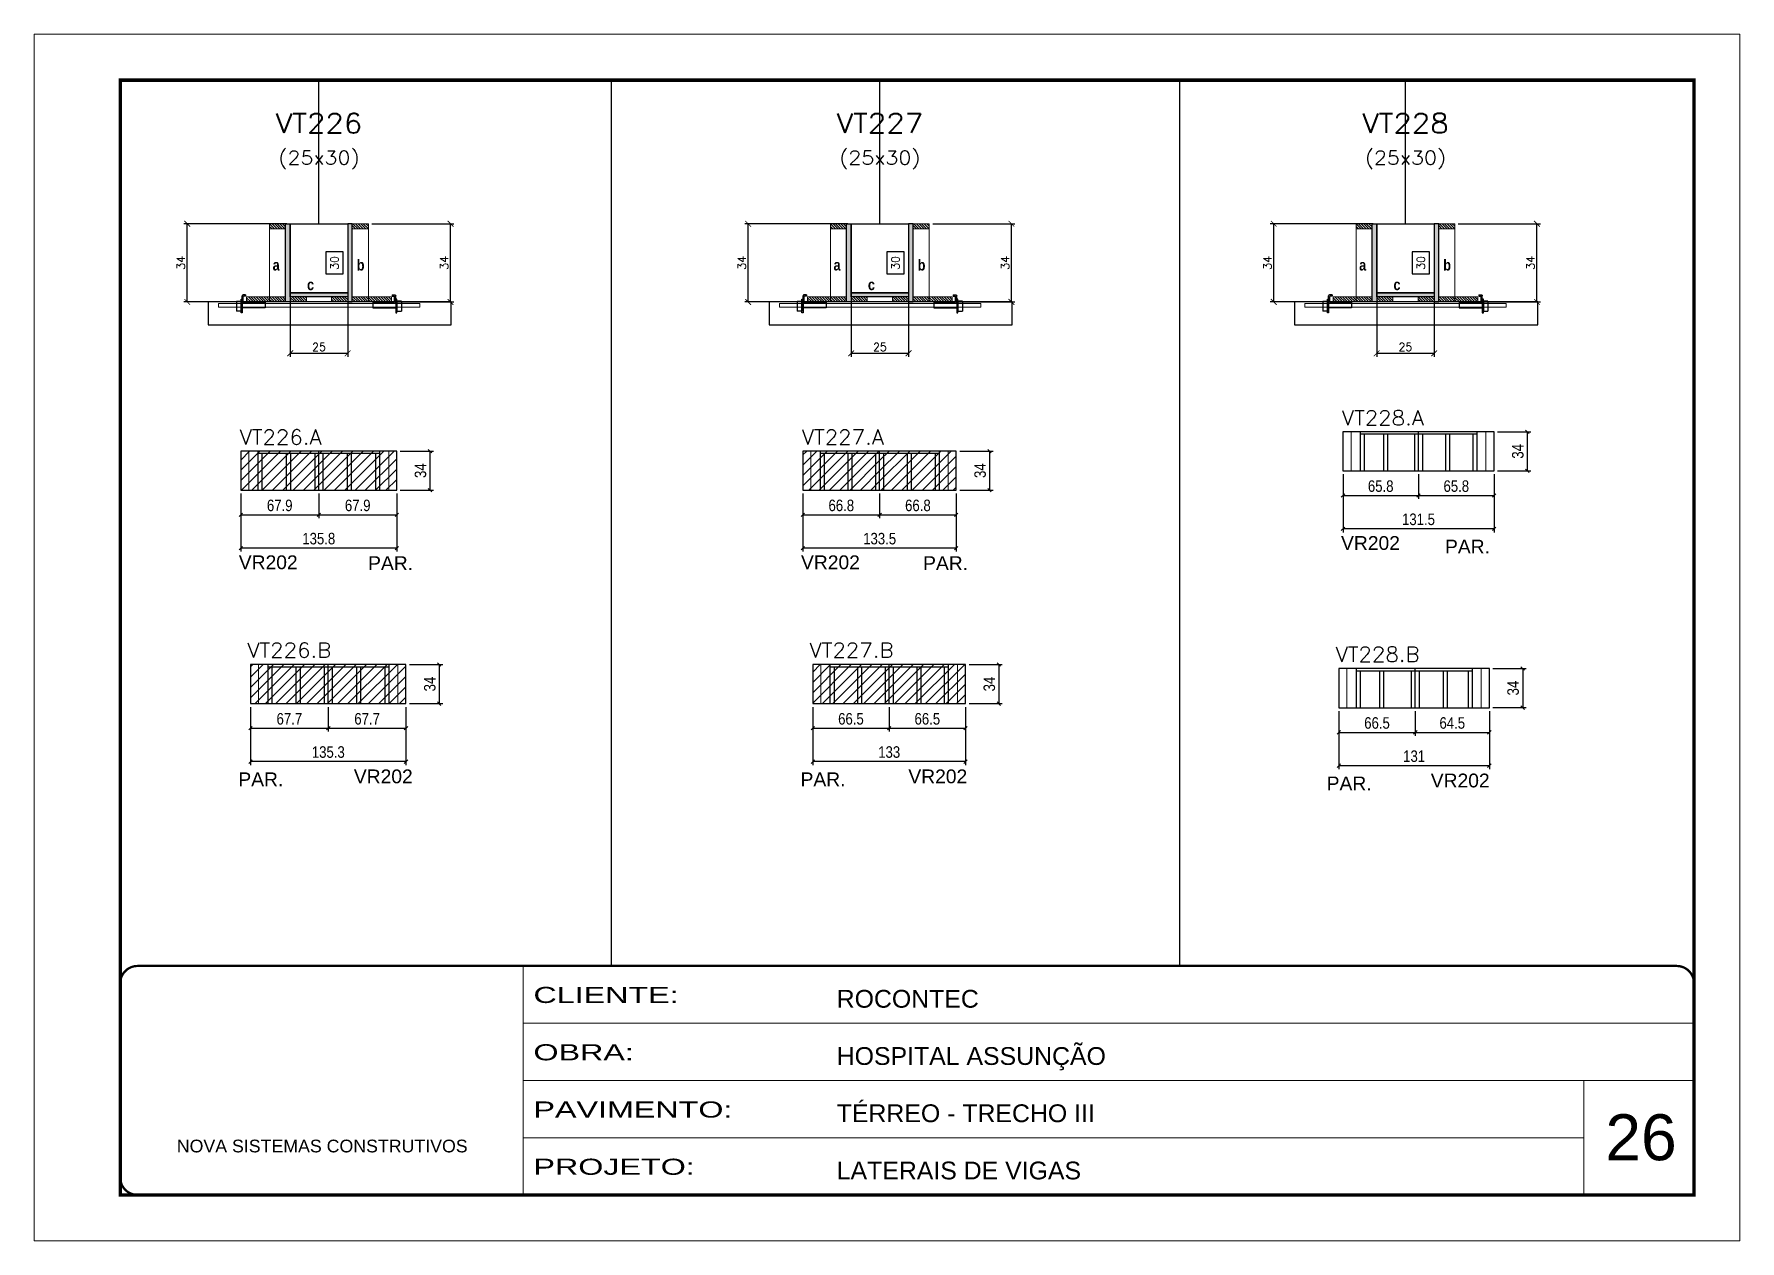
# Model space of a CAD drawing. Extents: x 137137 to 143418, y 10464 to 34486.
# Drawn here: x 138736 to 140221, y 26544 to 27594 of the extents above; entities that cross this region are included whole.
import ezdxf
from ezdxf.enums import TextEntityAlignment as Align

# ---------------------------------------------------------------- set-up
doc = ezdxf.new("R2010")
doc.units = 0
for name, pattern in [('CONTINUO', [0]), ('DASHED', [0.75, 0.5, -0.25]), ('HIDDEN', [0.375, 0.25, -0.125])]:
    doc.linetypes.add(name, pattern=pattern)
for name, color, linetype in [('5', 5, 'Continuous'), ('barrote', 251, 'Continuous'), ('COTA', 241, 'Continuous'), ('Cota Seção (2x)', 4, 'Continuous'), ('detalhes', 4, 'Continuous'), ('Painéis', 200, 'Continuous'), ('presilha', 1, 'Continuous'), ('SARR_2.2x7', 40, 'Continuous'), ('SARR_3.5x7', 81, 'Continuous'), ('Texto de Titulo', 7, 'Continuous'), ('Texto Qtd Sarr', 242, 'Continuous')]:
    doc.layers.add(name, color=color, linetype=linetype)
for name, color, linetype, lineweight in [('CARIMBO', 255, 'Continuous', 9), ('CONCRETO', 251, 'Continuous', 25), ('Folhas', 255, 'Continuous', 9), ('Hachura', 251, 'Continuous', 9), ('Madeira', 126, 'Continuous', 18), ('Sarr 2.2x7', 40, 'Continuous', 9), ('SARRAFO DE PRESSAO', 251, 'DASHED', 9), ('SCO-___-LAJ', 2, 'Continuous', 0), ('Texto Seção', 7, 'Continuous', 15)]:
    doc.layers.add(name, color=color, linetype=linetype, lineweight=lineweight)
doc.styles.add('ARIAL', font='arial.ttf')
doc.styles.add('COTA TECNICA', font='techl___.ttf', dxfattribs={"height": 10})
doc.styles.add('REGUA-120', font='ROMANS.shx', dxfattribs={"height": 15})
doc.styles.add('Romans', font='romans.shx')
doc.styles.get("Standard").update_dxf_attribs({"font": 'arial.ttf'})
doc.styles.add('TECNICA', font='techb___.ttf', dxfattribs={"height": 10})
doc.styles.add('Tecnologia', font='')
doc.styles.get('Tecnologia').set_extended_font_data('Forgotten Futurist')
doc.dimstyles.new('Cota Seção (2x)', dxfattribs={"dimtxt": 7, "dimasz": 5, "dimexe": 3, "dimexo": 3, "dimgap": 2, "dimtad": 3, "dimdec": 1, "dimlfac": 0.5, "dimzin": 12, "dimdsep": 46, "dimtxsty": 'Romans', "dimblk": 'ARCHTICK', "dimcen": 0, "dimclrd": 4, "dimclre": 4, "dimclrt": 1, "dimadec": 1, "dimazin": 3, "dimtfac": 1, "dimtdec": 1, "dimtmove": 0, "dimatfit": 3, "dimldrblk": 'OBLIQUE', "dimfxl": 1, "dimtolj": 1, "dimtzin": 12, "dimarcsym": 0})
doc.dimstyles.new('Cota Seção interna', dxfattribs={"dimtxt": 7, "dimasz": 6, "dimexe": 0.18, "dimexo": 2, "dimgap": -4, "dimtad": 3, "dimdec": 1, "dimlfac": 0.5, "dimzin": 12, "dimdsep": 46, "dimtxsty": 'Romans', "dimblk": 'ARCHTICK', "dimcen": 0.09, "dimse1": 1, "dimse2": 1, "dimsd1": 1, "dimsd2": 1, "dimclrd": 180, "dimclre": 5, "dimclrt": 1, "dimadec": 0, "dimazin": 3, "dimtfac": 1, "dimtdec": 1, "dimtofl": 0, "dimtmove": 0, "dimatfit": 3, "dimldrblk": 'ARCHTICK', "dimfxl": 1, "dimtolj": 1, "dimtzin": 0, "dimarcsym": 0})
doc.dimstyles.new('PAINEL', dxfattribs={"dimtxt": 10, "dimasz": 3, "dimexe": 3, "dimexo": 3, "dimgap": 3, "dimtad": 1, "dimdec": 1, "dimzin": 12, "dimdsep": 46, "dimtxsty": 'COTA TECNICA', "dimblk1": 'OBLIQUE', "dimblk2": 'OBLIQUE', "dimsah": 1, "dimcen": 0.9, "dimclrd": 4, "dimclre": 4, "dimclrt": 240, "dimadec": 1, "dimazin": 3, "dimtfac": 1, "dimtdec": 1, "dimtmove": 0, "dimatfit": 3, "dimfxl": 1, "dimtolj": 1, "dimtzin": 12, "dimarcsym": 0})
pattern_1 = [(315, (162873.2499, 19131.6818), (1.12253202, 1.12253202), [])]
pattern_2 = [(315, (162861.2499, 19131.6818), (1.12253202, 1.12253202), [])]
pattern_3 = [(315, (162415.7044, 19131.6818), (1.12253202, 1.12253202), [])]
pattern_4 = [(315, (162403.7044, 19131.6818), (1.12253202, 1.12253202), [])]
pattern_5 = [(315, (161927.3969, 19131.6818), (1.12253202, 1.12253202), [])]
pattern_6 = [(315, (161915.3969, 19131.6818), (1.12253202, 1.12253202), [])]
pattern_7 = [(45, (-1612, 0), (-4.49012806, 4.49012806), [])]

msp = doc.modelspace()

# ---------------------------------------------------------------- texts
at = {"layer": '5', "linetype": 'Continuous'}
for s, p in [('VR202', (139873.58, 27145.55)), ('PAR.', (139964.09, 27142.43)), ('VR202', (138913.98, 27128.77)), ('PAR.', (139026.57, 27128.03)), ('VR202', (139403.43, 27128.77)), ('PAR.', (139509.73, 27128.03)), ('VR202', (139014.16, 26942.48)), ('VR202', (139496.89, 26942.48)), ('PAR.', (138913.59, 26939.93)), ('PAR.', (139403.04, 26939.93)), ('PAR.', (139861.06, 26936.36)), ('VR202', (139951.69, 26938.91))]:
    msp.add_text(s, height=12, rotation=0.00004, dxfattribs=at).set_placement(p)
at = {"layer": 'CARIMBO', "style": 'ARIAL'}
msp.add_text('26', height=40, dxfattribs=at).set_placement((140103.65, 26614.47))
at = {"layer": 'detalhes', "style": 'TECNICA'}
for s, p in [('b', (139016.71, 27388.65)), ('b', (139505.02, 27388.65)), ('b', (139962.56, 27388.65)), ('a', (138943.47, 27388.66)), ('a', (139431.78, 27388.66)), ('a', (139889.32, 27388.66)), ('c', (138973.38, 27371.56)), ('c', (139461.68, 27371.56)), ('c', (139919.23, 27371.56))]:
    msp.add_text(s, height=9.6, dxfattribs=at).set_placement(p)
at = {"layer": 'Texto Seção', "style": 'REGUA-120', "width": 1.05}
for s, p in [('VT228.A', (139874.32, 27253.96)), ('VT226.A', (138914.71, 27237.18)), ('VT227.A', (139404.17, 27237.18)), ('VT226.B', (138921.39, 27051.82)), ('VT227.B', (139410.85, 27051.82)), ('VT228.B', (139868.86, 27048.25))]:
    msp.add_text(s, height=13, dxfattribs=at).set_placement(p)

# ---------------------------------------------------------------- blocks, each defined once
blk = doc.blocks.new('9999999999')
at = {"color": 30, "linetype": 'CONTINUO'}
for p, q in [((98564.6, 34230.2), (98564.6, 34429.4)), ((98564.6, 34379.6), (99584, 34379.6)), ((98564.6, 34329.8), (99488, 34329.8)), ((99584, 34329.8), (99488, 34329.8)), ((99488, 34329.8), (99488, 34230.2)), ((98564.6, 34280), (99488, 34280))]:
    blk.add_line(p, q, dxfattribs=at)
at = {"color": 30, "linetype": 'CONTINUO', "const_width": 2}
blk.add_lwpolyline([(99584, 34230.2), (99584, 34414.4, 0.414214), (99569, 34429.4), (98229, 34429.4, 0.414214), (98214, 34414.4), (98214, 34245.2, 0.414214), (98229, 34230.2), (99584, 34230.2)], format="xyb", dxfattribs=at)
at = {"layer": 'Folhas'}
blk.add_lwpolyline([(98139, 34190.2), (99624, 34190.2), (99624, 35240.2), (98139, 35240.2)], close=True, dxfattribs=at)
at = {"layer": 'Folhas', "color": 30, "const_width": 3}
blk.add_lwpolyline([(98214, 34230.2), (99584, 34230.2), (99584, 35200.2), (98214, 35200.2)], close=True, dxfattribs=at)
at = {"color": 7, "linetype": 'Continuous', "ltscale": 5, "style": 'ARIAL'}
for s, height, p in [('ROCONTEC', 15.48, (98837.7, 34393.1)), ('HOSPITAL ASSUNÇÃO', 15.483, (98837.7, 34343.3)), ('TÉRREO - TRECHO III', 15.483, (98837.7, 34293.5)), ('NOVA SISTEMAS CONSTRUTIVOS', 11.059, (98263.2, 34267.2)), ('LATERAIS DE VIGAS', 15.483, (98837.7, 34243.7))]:
    blk.add_text(s, height=height, dxfattribs=at).set_placement(p)
at = {"layer": 'Folhas', "color": 7, "style": 'Tecnologia', "width": 1.5}
for s, p in [('CLIENTE:', (98573.7, 34397.2)), ('OBRA:', (98573.7, 34347.3)), ('PAVIMENTO:', (98573.7, 34297.5)), ('PROJETO:', (98573.7, 34247.7))]:
    blk.add_text(s, height=14, dxfattribs=at).set_placement(p)
blk = doc.blocks.new('_ArchTick')
at = {"color": 0, "linetype": 'ByBlock', "const_width": 0.15}
blk.add_lwpolyline([(-0.5, -0.5), (0.5, 0.5)], dxfattribs=at)
blk = doc.blocks.new('*D5738')
at = {"layer": 'COTA', "color": 4, "lineweight": -2, "transparency": 16777216}
for p, q in [((139901.6, 27429.3), (139812, 27429.3)), ((139815, 27361.3), (139815, 27429.3)), ((139863.6, 27361.3), (139812, 27361.3))]:
    blk.add_line(p, q, dxfattribs=at)
at = {"layer": 'Defpoints', "color": 0, "transparency": 16777216}
for p in [(139815, 27429.3), (139904.6, 27429.3), (139866.6, 27361.3)]:
    blk.add_point(p, dxfattribs=at)
at = {"layer": 'COTA', "color": 4, "lineweight": -2, "transparency": 16777216, "xscale": 5, "yscale": 5, "zscale": 5}
for p, rotation in [((139815, 27429.3), 90), ((139815, 27361.3), 270)]:
    blk.add_blockref('_ArchTick', p, dxfattribs=dict(at, rotation=rotation))
at = {"layer": 'COTA', "color": 1, "transparency": 16777216, "insert": (139809.5, 27395.3), "char_height": 7, "attachment_point": 5, "rotation": 90, "style": 'Romans'}
blk.add_mtext('\\A1;34', dxfattribs=at)
blk = doc.blocks.new('_Oblique')
at = {"color": 0, "linetype": 'ByBlock', "lineweight": -2}
blk.add_line((-0.5, -0.5), (0.5, 0.5), dxfattribs=at)
blk = doc.blocks.new('*D5739')
at = {"layer": 'COTA', "color": 4, "lineweight": -2, "transparency": 16777216}
for p, q in [((139975.6, 27429.3), (140047.1, 27429.3)), ((140044.1, 27361.3), (140044.1, 27429.3)), ((139995.6, 27361.3), (140047.1, 27361.3))]:
    blk.add_line(p, q, dxfattribs=at)
at = {"layer": 'Defpoints', "color": 0, "transparency": 16777216}
for p in [(139972.6, 27429.3), (140044.1, 27429.3), (139992.6, 27361.3)]:
    blk.add_point(p, dxfattribs=at)
at = {"layer": 'COTA', "color": 4, "lineweight": -2, "transparency": 16777216, "xscale": 5, "yscale": 5, "zscale": 5}
for p, rotation in [((140044.1, 27429.3), 90), ((140044.1, 27361.3), 270)]:
    blk.add_blockref('_ArchTick', p, dxfattribs=dict(at, rotation=rotation))
at = {"layer": 'COTA', "color": 1, "transparency": 16777216, "insert": (140038.6, 27395.3), "char_height": 7, "attachment_point": 5, "rotation": 90, "style": 'Romans'}
blk.add_mtext('\\A1;34', dxfattribs=at)
blk = doc.blocks.new('*D5740')
at = {"layer": 'Cota Seção (2x)', "color": 180, "lineweight": -2, "transparency": 16777216}
for p, q in [((139950.6, 27405), (139935.6, 27405)), ((139935.6, 27405), (139935.6, 27385.7)), ((139950.6, 27385.7), (139950.6, 27405)), ((139935.6, 27385.7), (139950.6, 27385.7))]:
    blk.add_line(p, q, dxfattribs=at)
at = {"layer": 'Defpoints', "color": 0, "transparency": 16777216}
for p in [(139954.6, 27429.3), (139954.6, 27429.3), (139954.6, 27369.3)]:
    blk.add_point(p, dxfattribs=at)
at = {"layer": 'Cota Seção (2x)', "color": 1, "transparency": 16777216, "insert": (139943.1, 27395.3), "char_height": 7, "attachment_point": 5, "rotation": 90, "style": 'Romans'}
blk.add_mtext('\\A1;30', dxfattribs=at)
blk = doc.blocks.new('titulo1')
at = {"layer": 'Defpoints', "color": 252, "linetype": 'HIDDEN', "ltscale": 2}
blk.add_line((0, 0), (0, 125), dxfattribs=at)
at = {"layer": 'Defpoints', "style": 'Romans', "oblique": 15}
blk.add_attdef('FOLHA', text='', height=10, dxfattribs=at).set_placement((0, 15.6), align=Align.MIDDLE_CENTER)
at = {"layer": 'Texto Qtd Sarr', "color": 3, "style": 'Romans', "oblique": 15}
for tag, height, p in [('TITULO', 17, (0, 71.4)), ('SEÇÃO', 12, (0, 41.5))]:
    blk.add_attdef(tag, text='', height=height, dxfattribs=at).set_placement(p, align=Align.MIDDLE_CENTER)
blk = doc.blocks.new('PRESILHA METÁLICA 1')
at = {"layer": 'presilha'}
for p, q in [((0, 13), (6, 13)), ((0, 13), (0, 0)), ((6, 0), (0, 0)), ((6, 15.5), (7.5, 15.5)), ((6, -2.5), (6, 15.5)), ((6, 13), (6, 0)), ((7.5, 10.6), (7.5, 19.9)), ((7.5, 15.5), (7.5, -2.5)), ((37.5, 4.1), (7.5, 4.1)), ((12, 21), (8.6, 21)), ((9, 11.6), (9, 18.9)), ((12, 19.5), (9.6, 19.5)), ((37.5, 11), (9.6, 11)), ((12, 21), (12, 19.5)), ((37.5, 11), (37.5, 4.1)), ((7.5, -2.5), (6, -2.5))]:
    blk.add_line(p, q, dxfattribs=at)
for centre, radius, start, end in [((8.6, 19.9), 1.14, 90, 180), ((9.6, 18.9), 0.57, 90, 180), ((9.6, 11.6), 0.57, 180, 270)]:
    blk.add_arc(centre, radius, start, end, dxfattribs=at)
blk = doc.blocks.new('*D5741')
at = {"layer": 'COTA', "color": 4, "lineweight": -2, "transparency": 16777216}
for p, q in [((139904.6, 27362.7), (139904.6, 27313.6)), ((139954.6, 27362.7), (139954.6, 27313.6)), ((139904.6, 27316.6), (139954.6, 27316.6))]:
    blk.add_line(p, q, dxfattribs=at)
at = {"layer": 'Defpoints', "color": 0, "transparency": 16777216}
for p in [(139904.6, 27365.7), (139954.6, 27365.7), (139954.6, 27316.6)]:
    blk.add_point(p, dxfattribs=at)
at = {"layer": 'COTA', "color": 4, "lineweight": -2, "transparency": 16777216, "xscale": 5, "yscale": 5, "zscale": 5, "rotation": 180}
blk.add_blockref('_ArchTick', (139904.6, 27316.6), dxfattribs=at)
at = {"layer": 'COTA', "color": 4, "lineweight": -2, "transparency": 16777216, "xscale": 5, "yscale": 5, "zscale": 5}
blk.add_blockref('_ArchTick', (139954.6, 27316.6), dxfattribs=at)
at = {"layer": 'COTA', "color": 1, "transparency": 16777216, "insert": (139929.6, 27322.1), "char_height": 7, "attachment_point": 5, "style": 'Romans'}
blk.add_mtext('\\A1;25', dxfattribs=at)
blk = doc.blocks.new('*D5742')
at = {"layer": 'COTA', "color": 4, "lineweight": -2, "transparency": 16777216}
for p, q in [((139444.1, 27429.3), (139354.4, 27429.3)), ((139357.4, 27361.3), (139357.4, 27429.3)), ((139406.1, 27361.3), (139354.4, 27361.3))]:
    blk.add_line(p, q, dxfattribs=at)
at = {"layer": 'Defpoints', "color": 0, "transparency": 16777216}
for p in [(139357.4, 27429.3), (139447.1, 27429.3), (139409.1, 27361.3)]:
    blk.add_point(p, dxfattribs=at)
at = {"layer": 'COTA', "color": 4, "lineweight": -2, "transparency": 16777216, "xscale": 5, "yscale": 5, "zscale": 5}
for p, rotation in [((139357.4, 27429.3), 90), ((139357.4, 27361.3), 270)]:
    blk.add_blockref('_ArchTick', p, dxfattribs=dict(at, rotation=rotation))
at = {"layer": 'COTA', "color": 1, "transparency": 16777216, "insert": (139351.9, 27395.3), "char_height": 7, "attachment_point": 5, "rotation": 90, "style": 'Romans'}
blk.add_mtext('\\A1;34', dxfattribs=at)
blk = doc.blocks.new('*D5743')
at = {"layer": 'COTA', "color": 4, "lineweight": -2, "transparency": 16777216}
for p, q in [((139518.1, 27429.3), (139589.6, 27429.3)), ((139586.6, 27361.3), (139586.6, 27429.3)), ((139538.1, 27361.3), (139589.6, 27361.3))]:
    blk.add_line(p, q, dxfattribs=at)
at = {"layer": 'Defpoints', "color": 0, "transparency": 16777216}
for p in [(139515.1, 27429.3), (139586.6, 27429.3), (139535.1, 27361.3)]:
    blk.add_point(p, dxfattribs=at)
at = {"layer": 'COTA', "color": 4, "lineweight": -2, "transparency": 16777216, "xscale": 5, "yscale": 5, "zscale": 5}
for p, rotation in [((139586.6, 27429.3), 90), ((139586.6, 27361.3), 270)]:
    blk.add_blockref('_ArchTick', p, dxfattribs=dict(at, rotation=rotation))
at = {"layer": 'COTA', "color": 1, "transparency": 16777216, "insert": (139581.1, 27395.3), "char_height": 7, "attachment_point": 5, "rotation": 90, "style": 'Romans'}
blk.add_mtext('\\A1;34', dxfattribs=at)
blk = doc.blocks.new('*D5744')
at = {"layer": 'Cota Seção (2x)', "color": 180, "lineweight": -2, "transparency": 16777216}
for p, q in [((139493.1, 27405), (139478.1, 27405)), ((139478.1, 27405), (139478.1, 27385.7)), ((139493.1, 27385.7), (139493.1, 27405)), ((139478.1, 27385.7), (139493.1, 27385.7))]:
    blk.add_line(p, q, dxfattribs=at)
at = {"layer": 'Defpoints', "color": 0, "transparency": 16777216}
for p in [(139497.1, 27429.3), (139497.1, 27429.3), (139497.1, 27369.3)]:
    blk.add_point(p, dxfattribs=at)
at = {"layer": 'Cota Seção (2x)', "color": 1, "transparency": 16777216, "insert": (139485.6, 27395.3), "char_height": 7, "attachment_point": 5, "rotation": 90, "style": 'Romans'}
blk.add_mtext('\\A1;30', dxfattribs=at)
blk = doc.blocks.new('*D5745')
at = {"layer": 'COTA', "color": 4, "lineweight": -2, "transparency": 16777216}
for p, q in [((139447.1, 27362.7), (139447.1, 27313.6)), ((139497.1, 27362.7), (139497.1, 27313.6)), ((139447.1, 27316.6), (139497.1, 27316.6))]:
    blk.add_line(p, q, dxfattribs=at)
at = {"layer": 'Defpoints', "color": 0, "transparency": 16777216}
for p in [(139447.1, 27365.7), (139497.1, 27365.7), (139497.1, 27316.6)]:
    blk.add_point(p, dxfattribs=at)
at = {"layer": 'COTA', "color": 4, "lineweight": -2, "transparency": 16777216, "xscale": 5, "yscale": 5, "zscale": 5, "rotation": 180}
blk.add_blockref('_ArchTick', (139447.1, 27316.6), dxfattribs=at)
at = {"layer": 'COTA', "color": 4, "lineweight": -2, "transparency": 16777216, "xscale": 5, "yscale": 5, "zscale": 5}
blk.add_blockref('_ArchTick', (139497.1, 27316.6), dxfattribs=at)
at = {"layer": 'COTA', "color": 1, "transparency": 16777216, "insert": (139472.1, 27322.1), "char_height": 7, "attachment_point": 5, "style": 'Romans'}
blk.add_mtext('\\A1;25', dxfattribs=at)
blk = doc.blocks.new('*D5746')
at = {"layer": 'COTA', "color": 4, "linetype": 'ByBlock', "lineweight": -2, "transparency": 16777216}
for p, q in [((139541.6, 27231.5), (139570.6, 27231.5)), ((139567.6, 27231.5), (139567.6, 27197.5)), ((139541.6, 27197.5), (139570.6, 27197.5))]:
    blk.add_line(p, q, dxfattribs=at)
at = {"layer": 'Defpoints', "color": 0, "linetype": 'ByBlock', "transparency": 16777216}
for p in [(139538.6, 27231.5), (139538.6, 27197.5), (139567.6, 27197.5)]:
    blk.add_point(p, dxfattribs=at)
at = {"layer": 'COTA', "color": 4, "linetype": 'ByBlock', "lineweight": -2, "transparency": 16777216, "xscale": 3, "yscale": 3, "zscale": 3}
for p, rotation in [((139567.6, 27231.5), 90), ((139567.6, 27197.5), 270)]:
    blk.add_blockref('_Oblique', p, dxfattribs=dict(at, rotation=rotation))
at = {"layer": 'COTA', "color": 240, "linetype": 'ByBlock', "transparency": 16777216, "insert": (139559.4, 27214.5), "char_height": 10, "attachment_point": 5, "rotation": 90, "style": 'COTA TECNICA'}
blk.add_mtext('\\A1;34', dxfattribs=at)
blk = doc.blocks.new('*D5747')
at = {"layer": 'COTA', "color": 4, "linetype": 'ByBlock', "lineweight": -2, "transparency": 16777216}
for p, q in [((139405.1, 27194.5), (139405.1, 27144.1)), ((139538.6, 27194.5), (139538.6, 27144.1)), ((139538.6, 27147.1), (139405.1, 27147.1))]:
    blk.add_line(p, q, dxfattribs=at)
at = {"layer": 'Defpoints', "color": 0, "linetype": 'ByBlock', "transparency": 16777216}
for p in [(139405.1, 27197.5), (139538.6, 27197.5), (139405.1, 27147.1)]:
    blk.add_point(p, dxfattribs=at)
at = {"layer": 'COTA', "color": 4, "linetype": 'ByBlock', "lineweight": -2, "transparency": 16777216, "xscale": 3, "yscale": 3, "zscale": 3, "rotation": 180}
blk.add_blockref('_Oblique', (139405.1, 27147.1), dxfattribs=at)
at = {"layer": 'COTA', "color": 4, "linetype": 'ByBlock', "lineweight": -2, "transparency": 16777216, "xscale": 3, "yscale": 3, "zscale": 3}
blk.add_blockref('_Oblique', (139538.6, 27147.1), dxfattribs=at)
at = {"layer": 'COTA', "color": 240, "linetype": 'ByBlock', "transparency": 16777216, "insert": (139471.9, 27155.3), "char_height": 10, "attachment_point": 5, "style": 'COTA TECNICA'}
blk.add_mtext('\\A1;133.5', dxfattribs=at)
blk = doc.blocks.new('*D5748')
at = {"layer": 'COTA', "color": 4, "linetype": 'ByBlock', "lineweight": -2, "transparency": 16777216}
for p, q in [((139405.1, 27194.5), (139405.1, 27173.1)), ((139471.9, 27194.5), (139471.9, 27173.1)), ((139405.1, 27176.1), (139471.9, 27176.1))]:
    blk.add_line(p, q, dxfattribs=at)
at = {"layer": 'Defpoints', "color": 0, "linetype": 'ByBlock', "transparency": 16777216}
for p in [(139405.1, 27197.5), (139471.9, 27197.5), (139471.9, 27176.1)]:
    blk.add_point(p, dxfattribs=at)
at = {"layer": 'COTA', "color": 4, "linetype": 'ByBlock', "lineweight": -2, "transparency": 16777216, "xscale": 3, "yscale": 3, "zscale": 3, "rotation": 180}
blk.add_blockref('_Oblique', (139405.1, 27176.1), dxfattribs=at)
at = {"layer": 'COTA', "color": 4, "linetype": 'ByBlock', "lineweight": -2, "transparency": 16777216, "xscale": 3, "yscale": 3, "zscale": 3}
blk.add_blockref('_Oblique', (139471.9, 27176.1), dxfattribs=at)
at = {"layer": 'COTA', "color": 240, "linetype": 'ByBlock', "transparency": 16777216, "insert": (139438.5, 27184.2), "char_height": 10, "attachment_point": 5, "style": 'COTA TECNICA'}
blk.add_mtext('\\A1;66.8', dxfattribs=at)
blk = doc.blocks.new('*D5749')
at = {"layer": 'COTA', "color": 4, "linetype": 'ByBlock', "lineweight": -2, "transparency": 16777216}
for p, q in [((139471.9, 27194.5), (139471.9, 27173.1)), ((139538.6, 27194.5), (139538.6, 27173.1)), ((139471.9, 27176.1), (139538.6, 27176.1))]:
    blk.add_line(p, q, dxfattribs=at)
at = {"layer": 'Defpoints', "color": 0, "linetype": 'ByBlock', "transparency": 16777216}
for p in [(139471.9, 27197.5), (139538.6, 27197.5), (139538.6, 27176.1)]:
    blk.add_point(p, dxfattribs=at)
at = {"layer": 'COTA', "color": 4, "linetype": 'ByBlock', "lineweight": -2, "transparency": 16777216, "xscale": 3, "yscale": 3, "zscale": 3, "rotation": 180}
blk.add_blockref('_Oblique', (139471.9, 27176.1), dxfattribs=at)
at = {"layer": 'COTA', "color": 4, "linetype": 'ByBlock', "lineweight": -2, "transparency": 16777216, "xscale": 3, "yscale": 3, "zscale": 3}
blk.add_blockref('_Oblique', (139538.6, 27176.1), dxfattribs=at)
at = {"layer": 'COTA', "color": 240, "linetype": 'ByBlock', "transparency": 16777216, "insert": (139505.2, 27184.2), "char_height": 10, "attachment_point": 5, "style": 'COTA TECNICA'}
blk.add_mtext('\\A1;66.8', dxfattribs=at)
blk = doc.blocks.new('*D5750')
at = {"layer": 'COTA', "color": 4, "linetype": 'ByBlock', "lineweight": -2, "transparency": 16777216}
for p, q in [((139549.7, 27045.8), (139578.6, 27045.8)), ((139575.6, 27045.8), (139575.6, 27011.8)), ((139549.7, 27011.8), (139578.6, 27011.8))]:
    blk.add_line(p, q, dxfattribs=at)
at = {"layer": 'Defpoints', "color": 0, "linetype": 'ByBlock', "transparency": 16777216}
for p in [(139546.7, 27045.8), (139546.7, 27011.8), (139575.6, 27011.8)]:
    blk.add_point(p, dxfattribs=at)
at = {"layer": 'COTA', "color": 4, "linetype": 'ByBlock', "lineweight": -2, "transparency": 16777216, "xscale": 3, "yscale": 3, "zscale": 3}
for p, rotation in [((139575.6, 27045.8), 90), ((139575.6, 27011.8), 270)]:
    blk.add_blockref('_Oblique', p, dxfattribs=dict(at, rotation=rotation))
at = {"layer": 'COTA', "color": 240, "linetype": 'ByBlock', "transparency": 16777216, "insert": (139567.4, 27028.8), "char_height": 10, "attachment_point": 5, "rotation": 90, "style": 'COTA TECNICA'}
blk.add_mtext('\\A1;34', dxfattribs=at)
blk = doc.blocks.new('*D5751')
at = {"layer": 'COTA', "color": 4, "linetype": 'ByBlock', "lineweight": -2, "transparency": 16777216}
for p, q in [((139413.7, 27008.8), (139413.7, 26958.3)), ((139546.7, 27008.8), (139546.7, 26958.3)), ((139546.7, 26961.3), (139413.7, 26961.3))]:
    blk.add_line(p, q, dxfattribs=at)
at = {"layer": 'Defpoints', "color": 0, "linetype": 'ByBlock', "transparency": 16777216}
for p in [(139413.7, 27011.8), (139546.7, 27011.8), (139413.7, 26961.3)]:
    blk.add_point(p, dxfattribs=at)
at = {"layer": 'COTA', "color": 4, "linetype": 'ByBlock', "lineweight": -2, "transparency": 16777216, "xscale": 3, "yscale": 3, "zscale": 3, "rotation": 180}
blk.add_blockref('_Oblique', (139413.7, 26961.3), dxfattribs=at)
at = {"layer": 'COTA', "color": 4, "linetype": 'ByBlock', "lineweight": -2, "transparency": 16777216, "xscale": 3, "yscale": 3, "zscale": 3}
blk.add_blockref('_Oblique', (139546.7, 26961.3), dxfattribs=at)
at = {"layer": 'COTA', "color": 240, "linetype": 'ByBlock', "transparency": 16777216, "insert": (139480.2, 26969.6), "char_height": 10, "attachment_point": 5, "style": 'COTA TECNICA'}
blk.add_mtext('\\A1;133', dxfattribs=at)
blk = doc.blocks.new('*D5752')
at = {"layer": 'COTA', "color": 4, "linetype": 'ByBlock', "lineweight": -2, "transparency": 16777216}
for p, q in [((139413.7, 27008.8), (139413.7, 26987.4)), ((139480.2, 27008.8), (139480.2, 26987.4)), ((139413.7, 26990.4), (139480.2, 26990.4))]:
    blk.add_line(p, q, dxfattribs=at)
at = {"layer": 'Defpoints', "color": 0, "linetype": 'ByBlock', "transparency": 16777216}
for p in [(139413.7, 27011.8), (139480.2, 27011.8), (139480.2, 26990.4)]:
    blk.add_point(p, dxfattribs=at)
at = {"layer": 'COTA', "color": 4, "linetype": 'ByBlock', "lineweight": -2, "transparency": 16777216, "xscale": 3, "yscale": 3, "zscale": 3, "rotation": 180}
blk.add_blockref('_Oblique', (139413.7, 26990.4), dxfattribs=at)
at = {"layer": 'COTA', "color": 4, "linetype": 'ByBlock', "lineweight": -2, "transparency": 16777216, "xscale": 3, "yscale": 3, "zscale": 3}
blk.add_blockref('_Oblique', (139480.2, 26990.4), dxfattribs=at)
at = {"layer": 'COTA', "color": 240, "linetype": 'ByBlock', "transparency": 16777216, "insert": (139446.9, 26998.5), "char_height": 10, "attachment_point": 5, "style": 'COTA TECNICA'}
blk.add_mtext('\\A1;66.5', dxfattribs=at)
blk = doc.blocks.new('*D5753')
at = {"layer": 'COTA', "color": 4, "linetype": 'ByBlock', "lineweight": -2, "transparency": 16777216}
for p, q in [((139480.2, 27008.8), (139480.2, 26987.4)), ((139546.7, 27008.8), (139546.7, 26987.4)), ((139480.2, 26990.4), (139546.7, 26990.4))]:
    blk.add_line(p, q, dxfattribs=at)
at = {"layer": 'Defpoints', "color": 0, "linetype": 'ByBlock', "transparency": 16777216}
for p in [(139480.2, 27011.8), (139546.7, 27011.8), (139546.7, 26990.4)]:
    blk.add_point(p, dxfattribs=at)
at = {"layer": 'COTA', "color": 4, "linetype": 'ByBlock', "lineweight": -2, "transparency": 16777216, "xscale": 3, "yscale": 3, "zscale": 3, "rotation": 180}
blk.add_blockref('_Oblique', (139480.2, 26990.4), dxfattribs=at)
at = {"layer": 'COTA', "color": 4, "linetype": 'ByBlock', "lineweight": -2, "transparency": 16777216, "xscale": 3, "yscale": 3, "zscale": 3}
blk.add_blockref('_Oblique', (139546.7, 26990.4), dxfattribs=at)
at = {"layer": 'COTA', "color": 240, "linetype": 'ByBlock', "transparency": 16777216, "insert": (139513.4, 26998.5), "char_height": 10, "attachment_point": 5, "style": 'COTA TECNICA'}
blk.add_mtext('\\A1;66.5', dxfattribs=at)
blk = doc.blocks.new('*D5754')
at = {"layer": 'COTA', "color": 4, "lineweight": -2, "transparency": 16777216}
for p, q in [((138955.8, 27429.3), (138866.1, 27429.3)), ((138869.1, 27361.3), (138869.1, 27429.3)), ((138917.8, 27361.3), (138866.1, 27361.3))]:
    blk.add_line(p, q, dxfattribs=at)
at = {"layer": 'Defpoints', "color": 0, "transparency": 16777216}
for p in [(138869.1, 27429.3), (138958.8, 27429.3), (138920.8, 27361.3)]:
    blk.add_point(p, dxfattribs=at)
at = {"layer": 'COTA', "color": 4, "lineweight": -2, "transparency": 16777216, "xscale": 5, "yscale": 5, "zscale": 5}
for p, rotation in [((138869.1, 27429.3), 90), ((138869.1, 27361.3), 270)]:
    blk.add_blockref('_ArchTick', p, dxfattribs=dict(at, rotation=rotation))
at = {"layer": 'COTA', "color": 1, "transparency": 16777216, "insert": (138863.6, 27395.3), "char_height": 7, "attachment_point": 5, "rotation": 90, "style": 'Romans'}
blk.add_mtext('\\A1;34', dxfattribs=at)
blk = doc.blocks.new('*D5755')
at = {"layer": 'COTA', "color": 4, "lineweight": -2, "transparency": 16777216}
for p, q in [((139029.8, 27429.3), (139101.3, 27429.3)), ((139098.3, 27361.3), (139098.3, 27429.3)), ((139049.8, 27361.3), (139101.3, 27361.3))]:
    blk.add_line(p, q, dxfattribs=at)
at = {"layer": 'Defpoints', "color": 0, "transparency": 16777216}
for p in [(139026.8, 27429.3), (139098.3, 27429.3), (139046.8, 27361.3)]:
    blk.add_point(p, dxfattribs=at)
at = {"layer": 'COTA', "color": 4, "lineweight": -2, "transparency": 16777216, "xscale": 5, "yscale": 5, "zscale": 5}
for p, rotation in [((139098.3, 27429.3), 90), ((139098.3, 27361.3), 270)]:
    blk.add_blockref('_ArchTick', p, dxfattribs=dict(at, rotation=rotation))
at = {"layer": 'COTA', "color": 1, "transparency": 16777216, "insert": (139092.8, 27395.3), "char_height": 7, "attachment_point": 5, "rotation": 90, "style": 'Romans'}
blk.add_mtext('\\A1;34', dxfattribs=at)
blk = doc.blocks.new('*D5756')
at = {"layer": 'Cota Seção (2x)', "color": 180, "lineweight": -2, "transparency": 16777216}
for p, q in [((139004.8, 27405), (138989.8, 27405)), ((138989.8, 27405), (138989.8, 27385.7)), ((139004.8, 27385.7), (139004.8, 27405)), ((138989.8, 27385.7), (139004.8, 27385.7))]:
    blk.add_line(p, q, dxfattribs=at)
at = {"layer": 'Defpoints', "color": 0, "transparency": 16777216}
for p in [(139008.8, 27429.3), (139008.8, 27429.3), (139008.8, 27369.3)]:
    blk.add_point(p, dxfattribs=at)
at = {"layer": 'Cota Seção (2x)', "color": 1, "transparency": 16777216, "insert": (138997.3, 27395.3), "char_height": 7, "attachment_point": 5, "rotation": 90, "style": 'Romans'}
blk.add_mtext('\\A1;30', dxfattribs=at)
blk = doc.blocks.new('*D5757')
at = {"layer": 'COTA', "color": 4, "lineweight": -2, "transparency": 16777216}
for p, q in [((138958.8, 27362.7), (138958.8, 27313.6)), ((139008.8, 27362.7), (139008.8, 27313.6)), ((138958.8, 27316.6), (139008.8, 27316.6))]:
    blk.add_line(p, q, dxfattribs=at)
at = {"layer": 'Defpoints', "color": 0, "transparency": 16777216}
for p in [(138958.8, 27365.7), (139008.8, 27365.7), (139008.8, 27316.6)]:
    blk.add_point(p, dxfattribs=at)
at = {"layer": 'COTA', "color": 4, "lineweight": -2, "transparency": 16777216, "xscale": 5, "yscale": 5, "zscale": 5, "rotation": 180}
blk.add_blockref('_ArchTick', (138958.8, 27316.6), dxfattribs=at)
at = {"layer": 'COTA', "color": 4, "lineweight": -2, "transparency": 16777216, "xscale": 5, "yscale": 5, "zscale": 5}
blk.add_blockref('_ArchTick', (139008.8, 27316.6), dxfattribs=at)
at = {"layer": 'COTA', "color": 1, "transparency": 16777216, "insert": (138983.8, 27322.1), "char_height": 7, "attachment_point": 5, "style": 'Romans'}
blk.add_mtext('\\A1;25', dxfattribs=at)
blk = doc.blocks.new('*D5758')
at = {"layer": 'COTA', "color": 4, "linetype": 'ByBlock', "lineweight": -2, "transparency": 16777216}
for p, q in [((139054.5, 27231.5), (139083.4, 27231.5)), ((139080.4, 27231.5), (139080.4, 27197.5)), ((139054.5, 27197.5), (139083.4, 27197.5))]:
    blk.add_line(p, q, dxfattribs=at)
at = {"layer": 'Defpoints', "color": 0, "linetype": 'ByBlock', "transparency": 16777216}
for p in [(139051.5, 27231.5), (139051.5, 27197.5), (139080.4, 27197.5)]:
    blk.add_point(p, dxfattribs=at)
at = {"layer": 'COTA', "color": 4, "linetype": 'ByBlock', "lineweight": -2, "transparency": 16777216, "xscale": 3, "yscale": 3, "zscale": 3}
for p, rotation in [((139080.4, 27231.5), 90), ((139080.4, 27197.5), 270)]:
    blk.add_blockref('_Oblique', p, dxfattribs=dict(at, rotation=rotation))
at = {"layer": 'COTA', "color": 240, "linetype": 'ByBlock', "transparency": 16777216, "insert": (139072.2, 27214.5), "char_height": 10, "attachment_point": 5, "rotation": 90, "style": 'COTA TECNICA'}
blk.add_mtext('\\A1;34', dxfattribs=at)
blk = doc.blocks.new('*D5759')
at = {"layer": 'COTA', "color": 4, "linetype": 'ByBlock', "lineweight": -2, "transparency": 16777216}
for p, q in [((138915.7, 27194.5), (138915.7, 27144.1)), ((139051.5, 27194.5), (139051.5, 27144.1)), ((139051.5, 27147.1), (138915.7, 27147.1))]:
    blk.add_line(p, q, dxfattribs=at)
at = {"layer": 'Defpoints', "color": 0, "linetype": 'ByBlock', "transparency": 16777216}
for p in [(138915.7, 27197.5), (139051.5, 27197.5), (138915.7, 27147.1)]:
    blk.add_point(p, dxfattribs=at)
at = {"layer": 'COTA', "color": 4, "linetype": 'ByBlock', "lineweight": -2, "transparency": 16777216, "xscale": 3, "yscale": 3, "zscale": 3, "rotation": 180}
blk.add_blockref('_Oblique', (138915.7, 27147.1), dxfattribs=at)
at = {"layer": 'COTA', "color": 4, "linetype": 'ByBlock', "lineweight": -2, "transparency": 16777216, "xscale": 3, "yscale": 3, "zscale": 3}
blk.add_blockref('_Oblique', (139051.5, 27147.1), dxfattribs=at)
at = {"layer": 'COTA', "color": 240, "linetype": 'ByBlock', "transparency": 16777216, "insert": (138983.6, 27155.3), "char_height": 10, "attachment_point": 5, "style": 'COTA TECNICA'}
blk.add_mtext('\\A1;135.8', dxfattribs=at)
blk = doc.blocks.new('*D5760')
at = {"layer": 'COTA', "color": 4, "linetype": 'ByBlock', "lineweight": -2, "transparency": 16777216}
for p, q in [((138915.7, 27194.5), (138915.7, 27173.1)), ((138983.6, 27194.5), (138983.6, 27173.1)), ((138915.7, 27176.1), (138983.6, 27176.1))]:
    blk.add_line(p, q, dxfattribs=at)
at = {"layer": 'Defpoints', "color": 0, "linetype": 'ByBlock', "transparency": 16777216}
for p in [(138915.7, 27197.5), (138983.6, 27197.5), (138983.6, 27176.1)]:
    blk.add_point(p, dxfattribs=at)
at = {"layer": 'COTA', "color": 4, "linetype": 'ByBlock', "lineweight": -2, "transparency": 16777216, "xscale": 3, "yscale": 3, "zscale": 3, "rotation": 180}
blk.add_blockref('_Oblique', (138915.7, 27176.1), dxfattribs=at)
at = {"layer": 'COTA', "color": 4, "linetype": 'ByBlock', "lineweight": -2, "transparency": 16777216, "xscale": 3, "yscale": 3, "zscale": 3}
blk.add_blockref('_Oblique', (138983.6, 27176.1), dxfattribs=at)
at = {"layer": 'COTA', "color": 240, "linetype": 'ByBlock', "transparency": 16777216, "insert": (138949.6, 27184.2), "char_height": 10, "attachment_point": 5, "style": 'COTA TECNICA'}
blk.add_mtext('\\A1;67.9', dxfattribs=at)
blk = doc.blocks.new('*D5761')
at = {"layer": 'COTA', "color": 4, "linetype": 'ByBlock', "lineweight": -2, "transparency": 16777216}
for p, q in [((138983.6, 27194.5), (138983.6, 27173.1)), ((139051.5, 27194.5), (139051.5, 27173.1)), ((138983.6, 27176.1), (139051.5, 27176.1))]:
    blk.add_line(p, q, dxfattribs=at)
at = {"layer": 'Defpoints', "color": 0, "linetype": 'ByBlock', "transparency": 16777216}
for p in [(138983.6, 27197.5), (139051.5, 27197.5), (139051.5, 27176.1)]:
    blk.add_point(p, dxfattribs=at)
at = {"layer": 'COTA', "color": 4, "linetype": 'ByBlock', "lineweight": -2, "transparency": 16777216, "xscale": 3, "yscale": 3, "zscale": 3, "rotation": 180}
blk.add_blockref('_Oblique', (138983.6, 27176.1), dxfattribs=at)
at = {"layer": 'COTA', "color": 4, "linetype": 'ByBlock', "lineweight": -2, "transparency": 16777216, "xscale": 3, "yscale": 3, "zscale": 3}
blk.add_blockref('_Oblique', (139051.5, 27176.1), dxfattribs=at)
at = {"layer": 'COTA', "color": 240, "linetype": 'ByBlock', "transparency": 16777216, "insert": (139017.5, 27184.2), "char_height": 10, "attachment_point": 5, "style": 'COTA TECNICA'}
blk.add_mtext('\\A1;67.9', dxfattribs=at)
blk = doc.blocks.new('*D5762')
at = {"layer": 'COTA', "color": 4, "linetype": 'ByBlock', "lineweight": -2, "transparency": 16777216}
for p, q in [((139062.5, 27045.8), (139091.5, 27045.8)), ((139088.5, 27045.8), (139088.5, 27011.8)), ((139062.5, 27011.8), (139091.5, 27011.8))]:
    blk.add_line(p, q, dxfattribs=at)
at = {"layer": 'Defpoints', "color": 0, "linetype": 'ByBlock', "transparency": 16777216}
for p in [(139059.5, 27045.8), (139059.5, 27011.8), (139088.5, 27011.8)]:
    blk.add_point(p, dxfattribs=at)
at = {"layer": 'COTA', "color": 4, "linetype": 'ByBlock', "lineweight": -2, "transparency": 16777216, "xscale": 3, "yscale": 3, "zscale": 3}
for p, rotation in [((139088.5, 27045.8), 90), ((139088.5, 27011.8), 270)]:
    blk.add_blockref('_Oblique', p, dxfattribs=dict(at, rotation=rotation))
at = {"layer": 'COTA', "color": 240, "linetype": 'ByBlock', "transparency": 16777216, "insert": (139080.3, 27028.8), "char_height": 10, "attachment_point": 5, "rotation": 90, "style": 'COTA TECNICA'}
blk.add_mtext('\\A1;34', dxfattribs=at)
blk = doc.blocks.new('*D5763')
at = {"layer": 'COTA', "color": 4, "linetype": 'ByBlock', "lineweight": -2, "transparency": 16777216}
for p, q in [((138924.2, 27008.8), (138924.2, 26958.3)), ((139059.5, 27008.8), (139059.5, 26958.3)), ((139059.5, 26961.3), (138924.2, 26961.3))]:
    blk.add_line(p, q, dxfattribs=at)
at = {"layer": 'Defpoints', "color": 0, "linetype": 'ByBlock', "transparency": 16777216}
for p in [(138924.2, 27011.8), (139059.5, 27011.8), (138924.2, 26961.3)]:
    blk.add_point(p, dxfattribs=at)
at = {"layer": 'COTA', "color": 4, "linetype": 'ByBlock', "lineweight": -2, "transparency": 16777216, "xscale": 3, "yscale": 3, "zscale": 3, "rotation": 180}
blk.add_blockref('_Oblique', (138924.2, 26961.3), dxfattribs=at)
at = {"layer": 'COTA', "color": 4, "linetype": 'ByBlock', "lineweight": -2, "transparency": 16777216, "xscale": 3, "yscale": 3, "zscale": 3}
blk.add_blockref('_Oblique', (139059.5, 26961.3), dxfattribs=at)
at = {"layer": 'COTA', "color": 240, "linetype": 'ByBlock', "transparency": 16777216, "insert": (138991.9, 26969.6), "char_height": 10, "attachment_point": 5, "style": 'COTA TECNICA'}
blk.add_mtext('\\A1;135.3', dxfattribs=at)
blk = doc.blocks.new('*D5764')
at = {"layer": 'COTA', "color": 4, "linetype": 'ByBlock', "lineweight": -2, "transparency": 16777216}
for p, q in [((138924.2, 27008.8), (138924.2, 26987.4)), ((138991.9, 27008.8), (138991.9, 26987.4)), ((138924.2, 26990.4), (138991.9, 26990.4))]:
    blk.add_line(p, q, dxfattribs=at)
at = {"layer": 'Defpoints', "color": 0, "linetype": 'ByBlock', "transparency": 16777216}
for p in [(138924.2, 27011.8), (138991.9, 27011.8), (138991.9, 26990.4)]:
    blk.add_point(p, dxfattribs=at)
at = {"layer": 'COTA', "color": 4, "linetype": 'ByBlock', "lineweight": -2, "transparency": 16777216, "xscale": 3, "yscale": 3, "zscale": 3, "rotation": 180}
blk.add_blockref('_Oblique', (138924.2, 26990.4), dxfattribs=at)
at = {"layer": 'COTA', "color": 4, "linetype": 'ByBlock', "lineweight": -2, "transparency": 16777216, "xscale": 3, "yscale": 3, "zscale": 3}
blk.add_blockref('_Oblique', (138991.9, 26990.4), dxfattribs=at)
at = {"layer": 'COTA', "color": 240, "linetype": 'ByBlock', "transparency": 16777216, "insert": (138958, 26998.5), "char_height": 10, "attachment_point": 5, "style": 'COTA TECNICA'}
blk.add_mtext('\\A1;67.7', dxfattribs=at)
blk = doc.blocks.new('*D5765')
at = {"layer": 'COTA', "color": 4, "linetype": 'ByBlock', "lineweight": -2, "transparency": 16777216}
for p, q in [((138991.9, 27008.8), (138991.9, 26987.4)), ((139059.5, 27008.8), (139059.5, 26987.4)), ((138991.9, 26990.4), (139059.5, 26990.4))]:
    blk.add_line(p, q, dxfattribs=at)
at = {"layer": 'Defpoints', "color": 0, "linetype": 'ByBlock', "transparency": 16777216}
for p in [(138991.9, 27011.8), (139059.5, 27011.8), (139059.5, 26990.4)]:
    blk.add_point(p, dxfattribs=at)
at = {"layer": 'COTA', "color": 4, "linetype": 'ByBlock', "lineweight": -2, "transparency": 16777216, "xscale": 3, "yscale": 3, "zscale": 3, "rotation": 180}
blk.add_blockref('_Oblique', (138991.9, 26990.4), dxfattribs=at)
at = {"layer": 'COTA', "color": 4, "linetype": 'ByBlock', "lineweight": -2, "transparency": 16777216, "xscale": 3, "yscale": 3, "zscale": 3}
blk.add_blockref('_Oblique', (139059.5, 26990.4), dxfattribs=at)
at = {"layer": 'COTA', "color": 240, "linetype": 'ByBlock', "transparency": 16777216, "insert": (139025.7, 26998.5), "char_height": 10, "attachment_point": 5, "style": 'COTA TECNICA'}
blk.add_mtext('\\A1;67.7', dxfattribs=at)
blk = doc.blocks.new('*D6053')
at = {"layer": 'COTA', "color": 4, "linetype": 'ByBlock', "lineweight": -2, "transparency": 16777216}
for p, q in [((140009.8, 27248.3), (140038.7, 27248.3)), ((140035.7, 27248.3), (140035.7, 27214.3)), ((140009.8, 27214.3), (140038.7, 27214.3))]:
    blk.add_line(p, q, dxfattribs=at)
at = {"layer": 'Defpoints', "color": 0, "linetype": 'ByBlock', "transparency": 16777216}
for p in [(140006.8, 27248.3), (140006.8, 27214.3), (140035.7, 27214.3)]:
    blk.add_point(p, dxfattribs=at)
at = {"layer": 'COTA', "color": 4, "linetype": 'ByBlock', "lineweight": -2, "transparency": 16777216, "xscale": 3, "yscale": 3, "zscale": 3}
for p, rotation in [((140035.7, 27248.3), 90), ((140035.7, 27214.3), 270)]:
    blk.add_blockref('_Oblique', p, dxfattribs=dict(at, rotation=rotation))
at = {"layer": 'COTA', "color": 240, "linetype": 'ByBlock', "transparency": 16777216, "insert": (140027.5, 27231.3), "char_height": 10, "attachment_point": 5, "rotation": 90, "style": 'COTA TECNICA'}
blk.add_mtext('\\A1;34', dxfattribs=at)
blk = doc.blocks.new('*D6054')
at = {"layer": 'COTA', "color": 4, "linetype": 'ByBlock', "lineweight": -2, "transparency": 16777216}
for p, q in [((139875.3, 27211.3), (139875.3, 27160.8)), ((140006.8, 27211.3), (140006.8, 27160.8)), ((140006.8, 27163.8), (139875.3, 27163.8))]:
    blk.add_line(p, q, dxfattribs=at)
at = {"layer": 'Defpoints', "color": 0, "linetype": 'ByBlock', "transparency": 16777216}
for p in [(139875.3, 27214.3), (140006.8, 27214.3), (139875.3, 27163.8)]:
    blk.add_point(p, dxfattribs=at)
at = {"layer": 'COTA', "color": 4, "linetype": 'ByBlock', "lineweight": -2, "transparency": 16777216, "xscale": 3, "yscale": 3, "zscale": 3, "rotation": 180}
blk.add_blockref('_Oblique', (139875.3, 27163.8), dxfattribs=at)
at = {"layer": 'COTA', "color": 4, "linetype": 'ByBlock', "lineweight": -2, "transparency": 16777216, "xscale": 3, "yscale": 3, "zscale": 3}
blk.add_blockref('_Oblique', (140006.8, 27163.8), dxfattribs=at)
at = {"layer": 'COTA', "color": 240, "linetype": 'ByBlock', "transparency": 16777216, "insert": (139941, 27172.1), "char_height": 10, "attachment_point": 5, "style": 'COTA TECNICA'}
blk.add_mtext('\\A1;131.5', dxfattribs=at)
blk = doc.blocks.new('*D6055')
at = {"layer": 'COTA', "color": 4, "linetype": 'ByBlock', "lineweight": -2, "transparency": 16777216}
for p, q in [((139875.3, 27211.3), (139875.3, 27189.9)), ((139941, 27211.3), (139941, 27189.9)), ((139875.3, 27192.9), (139941, 27192.9))]:
    blk.add_line(p, q, dxfattribs=at)
at = {"layer": 'Defpoints', "color": 0, "linetype": 'ByBlock', "transparency": 16777216}
for p in [(139875.3, 27214.3), (139941, 27214.3), (139941, 27192.9)]:
    blk.add_point(p, dxfattribs=at)
at = {"layer": 'COTA', "color": 4, "linetype": 'ByBlock', "lineweight": -2, "transparency": 16777216, "xscale": 3, "yscale": 3, "zscale": 3, "rotation": 180}
blk.add_blockref('_Oblique', (139875.3, 27192.9), dxfattribs=at)
at = {"layer": 'COTA', "color": 4, "linetype": 'ByBlock', "lineweight": -2, "transparency": 16777216, "xscale": 3, "yscale": 3, "zscale": 3}
blk.add_blockref('_Oblique', (139941, 27192.9), dxfattribs=at)
at = {"layer": 'COTA', "color": 240, "linetype": 'ByBlock', "transparency": 16777216, "insert": (139908.1, 27201), "char_height": 10, "attachment_point": 5, "style": 'COTA TECNICA'}
blk.add_mtext('\\A1;65.8', dxfattribs=at)
blk = doc.blocks.new('*D6056')
at = {"layer": 'COTA', "color": 4, "linetype": 'ByBlock', "lineweight": -2, "transparency": 16777216}
for p, q in [((139941, 27211.3), (139941, 27189.9)), ((140006.8, 27211.3), (140006.8, 27189.9)), ((139941, 27192.9), (140006.8, 27192.9))]:
    blk.add_line(p, q, dxfattribs=at)
at = {"layer": 'Defpoints', "color": 0, "linetype": 'ByBlock', "transparency": 16777216}
for p in [(139941, 27214.3), (140006.8, 27214.3), (140006.8, 27192.9)]:
    blk.add_point(p, dxfattribs=at)
at = {"layer": 'COTA', "color": 4, "linetype": 'ByBlock', "lineweight": -2, "transparency": 16777216, "xscale": 3, "yscale": 3, "zscale": 3, "rotation": 180}
blk.add_blockref('_Oblique', (139941, 27192.9), dxfattribs=at)
at = {"layer": 'COTA', "color": 4, "linetype": 'ByBlock', "lineweight": -2, "transparency": 16777216, "xscale": 3, "yscale": 3, "zscale": 3}
blk.add_blockref('_Oblique', (140006.8, 27192.9), dxfattribs=at)
at = {"layer": 'COTA', "color": 240, "linetype": 'ByBlock', "transparency": 16777216, "insert": (139973.9, 27201), "char_height": 10, "attachment_point": 5, "style": 'COTA TECNICA'}
blk.add_mtext('\\A1;65.8', dxfattribs=at)
blk = doc.blocks.new('*D6057')
at = {"layer": 'COTA', "color": 4, "linetype": 'ByBlock', "lineweight": -2, "transparency": 16777216}
for p, q in [((140005.7, 27042.3), (140034.7, 27042.3)), ((140031.7, 27042.3), (140031.7, 27008.3)), ((140005.7, 27008.3), (140034.7, 27008.3))]:
    blk.add_line(p, q, dxfattribs=at)
at = {"layer": 'Defpoints', "color": 0, "linetype": 'ByBlock', "transparency": 16777216}
for p in [(140002.7, 27042.3), (140002.7, 27008.3), (140031.7, 27008.3)]:
    blk.add_point(p, dxfattribs=at)
at = {"layer": 'COTA', "color": 4, "linetype": 'ByBlock', "lineweight": -2, "transparency": 16777216, "xscale": 3, "yscale": 3, "zscale": 3}
for p, rotation in [((140031.7, 27042.3), 90), ((140031.7, 27008.3), 270)]:
    blk.add_blockref('_Oblique', p, dxfattribs=dict(at, rotation=rotation))
at = {"layer": 'COTA', "color": 240, "linetype": 'ByBlock', "transparency": 16777216, "insert": (140023.4, 27025.3), "char_height": 10, "attachment_point": 5, "rotation": 90, "style": 'COTA TECNICA'}
blk.add_mtext('\\A1;34', dxfattribs=at)
blk = doc.blocks.new('*D6058')
at = {"layer": 'COTA', "color": 4, "linetype": 'ByBlock', "lineweight": -2, "transparency": 16777216}
for p, q in [((139871.7, 27005.3), (139871.7, 26954.8)), ((140002.7, 27005.3), (140002.7, 26954.8)), ((140002.7, 26957.8), (139871.7, 26957.8))]:
    blk.add_line(p, q, dxfattribs=at)
at = {"layer": 'Defpoints', "color": 0, "linetype": 'ByBlock', "transparency": 16777216}
for p in [(139871.7, 27008.3), (140002.7, 27008.3), (139871.7, 26957.8)]:
    blk.add_point(p, dxfattribs=at)
at = {"layer": 'COTA', "color": 4, "linetype": 'ByBlock', "lineweight": -2, "transparency": 16777216, "xscale": 3, "yscale": 3, "zscale": 3, "rotation": 180}
blk.add_blockref('_Oblique', (139871.7, 26957.8), dxfattribs=at)
at = {"layer": 'COTA', "color": 4, "linetype": 'ByBlock', "lineweight": -2, "transparency": 16777216, "xscale": 3, "yscale": 3, "zscale": 3}
blk.add_blockref('_Oblique', (140002.7, 26957.8), dxfattribs=at)
at = {"layer": 'COTA', "color": 240, "linetype": 'ByBlock', "transparency": 16777216, "insert": (139937.2, 26966), "char_height": 10, "attachment_point": 5, "style": 'COTA TECNICA'}
blk.add_mtext('\\A1;131', dxfattribs=at)
blk = doc.blocks.new('*D6059')
at = {"layer": 'COTA', "color": 4, "linetype": 'ByBlock', "lineweight": -2, "transparency": 16777216}
for p, q in [((139871.7, 27005.3), (139871.7, 26983.8)), ((139938.2, 27005.3), (139938.2, 26983.8)), ((139871.7, 26986.8), (139938.2, 26986.8))]:
    blk.add_line(p, q, dxfattribs=at)
at = {"layer": 'Defpoints', "color": 0, "linetype": 'ByBlock', "transparency": 16777216}
for p in [(139871.7, 27008.3), (139938.2, 27008.3), (139938.2, 26986.8)]:
    blk.add_point(p, dxfattribs=at)
at = {"layer": 'COTA', "color": 4, "linetype": 'ByBlock', "lineweight": -2, "transparency": 16777216, "xscale": 3, "yscale": 3, "zscale": 3, "rotation": 180}
blk.add_blockref('_Oblique', (139871.7, 26986.8), dxfattribs=at)
at = {"layer": 'COTA', "color": 4, "linetype": 'ByBlock', "lineweight": -2, "transparency": 16777216, "xscale": 3, "yscale": 3, "zscale": 3}
blk.add_blockref('_Oblique', (139938.2, 26986.8), dxfattribs=at)
at = {"layer": 'COTA', "color": 240, "linetype": 'ByBlock', "transparency": 16777216, "insert": (139904.9, 26994.9), "char_height": 10, "attachment_point": 5, "style": 'COTA TECNICA'}
blk.add_mtext('\\A1;66.5', dxfattribs=at)
blk = doc.blocks.new('*D6060')
at = {"layer": 'COTA', "color": 4, "linetype": 'ByBlock', "lineweight": -2, "transparency": 16777216}
for p, q in [((139938.2, 27005.3), (139938.2, 26983.8)), ((140002.7, 27005.3), (140002.7, 26983.8)), ((139938.2, 26986.8), (140002.7, 26986.8))]:
    blk.add_line(p, q, dxfattribs=at)
at = {"layer": 'Defpoints', "color": 0, "linetype": 'ByBlock', "transparency": 16777216}
for p in [(139938.2, 27008.3), (140002.7, 27008.3), (140002.7, 26986.8)]:
    blk.add_point(p, dxfattribs=at)
at = {"layer": 'COTA', "color": 4, "linetype": 'ByBlock', "lineweight": -2, "transparency": 16777216, "xscale": 3, "yscale": 3, "zscale": 3, "rotation": 180}
blk.add_blockref('_Oblique', (139938.2, 26986.8), dxfattribs=at)
at = {"layer": 'COTA', "color": 4, "linetype": 'ByBlock', "lineweight": -2, "transparency": 16777216, "xscale": 3, "yscale": 3, "zscale": 3}
blk.add_blockref('_Oblique', (140002.7, 26986.8), dxfattribs=at)
at = {"layer": 'COTA', "color": 240, "linetype": 'ByBlock', "transparency": 16777216, "insert": (139970.4, 26994.9), "char_height": 10, "attachment_point": 5, "style": 'COTA TECNICA'}
blk.add_mtext('\\A1;64.5', dxfattribs=at)

# ---------------------------------------------------------------- dimensions: what is measured, and where the dimension line sits
at = {"layer": 'COTA'}
for base, p1, p2, picture, middle in [((138869.13, 27429.33), (138920.78, 27361.33), (138958.78, 27429.33), '*D5754', (138863.63, 27395.33)), ((139098.25, 27429.33), (139046.78, 27361.33), (139026.77, 27429.33), '*D5755', (139092.75, 27395.33)), ((139357.44, 27429.33), (139409.08, 27361.33), (139447.08, 27429.33), '*D5742', (139351.94, 27395.33)), ((139586.56, 27429.33), (139535.08, 27361.33), (139515.07, 27429.33), '*D5743', (139581.06, 27395.33)), ((139814.98, 27429.33), (139866.63, 27361.33), (139904.63, 27429.33), '*D5738', (139809.48, 27395.33)), ((140044.11, 27429.33), (139992.63, 27361.33), (139972.62, 27429.33), '*D5739', (140038.61, 27395.33))]:
    dim = msp.add_linear_dim(base=base, p1=p1, p2=p2, angle=90, dimstyle='Cota Seção (2x)', dxfattribs=at)
    dim.commit()
    dim.dimension.update_dxf_attribs({"geometry": picture, "text_midpoint": middle})
for base, p1, p2, picture, middle in [((139008.78, 27316.6), (138958.78, 27365.73), (139008.78, 27365.73), '*D5757', (138983.78, 27322.1)), ((139497.08, 27316.6), (139447.08, 27365.73), (139497.08, 27365.73), '*D5745', (139472.08, 27322.1)), ((139954.63, 27316.6), (139904.63, 27365.73), (139954.63, 27365.73), '*D5741', (139929.63, 27322.1))]:
    dim = msp.add_linear_dim(base=base, p1=p1, p2=p2, dimstyle='Cota Seção (2x)', dxfattribs=at)
    dim.commit()
    dim.dimension.update_dxf_attribs({"geometry": picture, "text_midpoint": middle})
at = {"layer": 'COTA', "linetype": 'ByBlock'}
for base, p1, p2, picture, middle in [((140035.74, 27214.31), (140006.76, 27248.31), (140006.76, 27214.31), '*D6053', (140027.52, 27231.31)), ((139080.43, 27197.53), (139051.46, 27231.53), (139051.46, 27197.53), '*D5758', (139072.21, 27214.53)), ((139567.59, 27197.53), (139538.61, 27231.53), (139538.61, 27197.53), '*D5746', (139559.37, 27214.53)), ((139088.48, 27011.82), (139059.51, 27045.82), (139059.51, 27011.82), '*D5762', (139080.27, 27028.82)), ((139575.64, 27011.82), (139546.66, 27045.82), (139546.66, 27011.82), '*D5750', (139567.42, 27028.82)), ((140031.66, 27008.25), (140002.68, 27042.25), (140002.68, 27008.25), '*D6057', (140023.44, 27025.25))]:
    dim = msp.add_linear_dim(base=base, p1=p1, p2=p2, angle=90, dimstyle='PAINEL', dxfattribs=at)
    dim.commit()
    dim.dimension.update_dxf_attribs({"geometry": picture, "text_midpoint": middle})
for base, p1, p2, picture, middle in [((139875.26, 27163.83), (140006.76, 27214.31), (139875.26, 27214.31), '*D6054', (139941.01, 27172.05)), ((139941.01112112, 27192.87792165), (139875.26112112, 27214.30785452), (139941.01112112, 27214.30785452), '*D6055', (139908.13612112, 27201.0095006)), ((140006.76112112, 27192.87792165), (139941.01112112, 27214.30785452), (140006.76112112, 27214.30785452), '*D6056', (139973.88612112, 27201.0095006)), ((138915.66, 27147.05), (139051.46, 27197.53), (138915.66, 27197.53), '*D5759', (138983.56, 27155.29)), ((138983.56, 27176.1), (138915.66, 27197.53), (138983.56, 27197.53), '*D5760', (138949.61, 27184.23)), ((139051.46, 27176.1), (138983.56, 27197.53), (139051.46, 27197.53), '*D5761', (139017.51, 27184.23)), ((139405.11, 27147.05), (139538.61, 27197.53), (139405.11, 27197.53), '*D5747', (139471.86, 27155.27)), ((139471.86397563, 27176.09920322), (139405.11397563, 27197.52913609), (139471.86397563, 27197.52913609), '*D5748', (139438.48897563, 27184.22347223)), ((139538.61397563, 27176.09920322), (139471.86397563, 27197.52913609), (139538.61397563, 27197.52913609), '*D5749', (139505.23897563, 27184.22347223)), ((138924.21, 26961.35), (139059.51, 27011.82), (138924.21, 27011.82), '*D5763', (138991.86, 26969.57)), ((138991.85720405, 26990.39294855), (138924.20720405, 27011.82288143), (138991.85720405, 27011.82288143), '*D5764', (138958.03220405, 26998.49528774)), ((139059.50720405, 26990.39294855), (138991.85720405, 27011.82288143), (139059.50720405, 27011.82288143), '*D5765', (139025.68220405, 26998.49528774)), ((139413.66, 26961.35), (139546.66, 27011.82), (139413.66, 27011.82), '*D5751', (139480.16, 26969.57)), ((139480.16, 26990.39), (139413.66, 27011.82), (139480.16, 27011.82), '*D5752', (139446.91, 26998.5)), ((139546.66, 26990.39), (139480.16, 27011.82), (139546.66, 27011.82), '*D5753', (139513.41, 26998.5)), ((139871.68, 26957.78), (140002.68, 27008.25), (139871.68, 27008.25), '*D6058', (139937.18, 26966)), ((139938.18, 26986.82), (139871.68, 27008.25), (139938.18, 27008.25), '*D6059', (139904.93, 26994.93)), ((140002.68, 26986.82), (139938.18, 27008.25), (140002.68, 27008.25), '*D6060', (139970.43, 26994.93))]:
    dim = msp.add_linear_dim(base=base, p1=p1, p2=p2, dimstyle='PAINEL', dxfattribs=at)
    dim.commit()
    dim.dimension.update_dxf_attribs({"geometry": picture, "text_midpoint": middle})
at = {"layer": 'Cota Seção (2x)'}
for base, p1, p2, picture, middle in [((139008.77, 27429.33), (139008.78, 27369.33), (139008.77, 27429.33), '*D5756', (139008.77, 27395.33)), ((139497.08, 27429.33), (139497.08, 27369.33), (139497.07, 27429.33), '*D5744', (139497.08, 27395.33)), ((139954.62, 27429.33), (139954.63, 27369.33), (139954.62, 27429.33), '*D5740', (139954.62, 27395.33))]:
    dim = msp.add_linear_dim(base=base, p1=p1, p2=p2, angle=90, dimstyle='Cota Seção interna', dxfattribs=at)
    dim.commit()
    dim.dimension.update_dxf_attribs({"geometry": picture, "text_midpoint": middle, "dimtype": 160})

# ---------------------------------------------------------------- hatches: boundary and pattern name
at = {"layer": 'Hachura'}
h = msp.add_hatch(dxfattribs=at)
h.set_pattern_fill('ANSI31', color=256, scale=0.5, angle=270, style=0)
h.set_pattern_definition([(315, (161915.3969, 19121.6818), (1.12253202, 1.12253202), [])])
h.paths.add_polyline_path([(138954.78, 27424.93), (138954.78, 27429.33), (138940.78, 27429.33), (138940.78, 27424.93)])
h = msp.add_hatch(color=256, dxfattribs=at)
h.dxf.hatch_style = 1
h.paths.add_polyline_path([(138954.78, 27429.33), (138958.78, 27429.33), (138958.78, 27361.33), (138954.78, 27361.33)])
h = msp.add_hatch(color=256, dxfattribs=at)
h.dxf.hatch_style = 1
h.paths.add_polyline_path([(139012.77, 27429.33), (139008.77, 27429.33), (139008.78, 27361.33), (139012.78, 27361.33)])
h = msp.add_hatch(dxfattribs=at)
h.set_pattern_fill('ANSI31', color=256, scale=0.5, angle=270, style=0)
h.set_pattern_definition([(315, (161927.4066, 19121.6818), (1.12253202, 1.12253202), [])])
h.paths.add_polyline_path([(139012.77, 27424.93), (139012.77, 27429.33), (139026.77, 27429.33), (139026.77, 27424.93)])
h = msp.add_hatch(dxfattribs=at)
h.set_pattern_fill('ANSI31', color=256, scale=0.5, angle=270, style=0)
h.set_pattern_definition([(315, (162403.7044, 19121.6818), (1.12253202, 1.12253202), [])])
h.paths.add_polyline_path([(139443.08, 27424.93), (139443.08, 27429.33), (139429.08, 27429.33), (139429.08, 27424.93)])
h = msp.add_hatch(color=256, dxfattribs=at)
h.dxf.hatch_style = 1
h.paths.add_polyline_path([(139443.08, 27429.33), (139447.08, 27429.33), (139447.08, 27361.33), (139443.08, 27361.33)])
h = msp.add_hatch(color=256, dxfattribs=at)
h.dxf.hatch_style = 1
h.paths.add_polyline_path([(139501.07, 27429.33), (139497.07, 27429.33), (139497.08, 27361.33), (139501.08, 27361.33)])
h = msp.add_hatch(dxfattribs=at)
h.set_pattern_fill('ANSI31', color=256, scale=0.5, angle=270, style=0)
h.set_pattern_definition([(315, (162415.7141, 19121.6818), (1.12253202, 1.12253202), [])])
h.paths.add_polyline_path([(139501.07, 27424.93), (139501.07, 27429.33), (139515.07, 27429.33), (139515.07, 27424.93)])
h = msp.add_hatch(dxfattribs=at)
h.set_pattern_fill('ANSI31', color=256, scale=0.5, angle=270, style=0)
h.set_pattern_definition([(315, (162861.2499, 19121.6818), (1.12253202, 1.12253202), [])])
h.paths.add_polyline_path([(139900.63, 27424.93), (139900.63, 27429.33), (139886.63, 27429.33), (139886.63, 27424.93)])
h = msp.add_hatch(color=256, dxfattribs=at)
h.dxf.hatch_style = 1
h.paths.add_polyline_path([(139900.63, 27429.33), (139904.63, 27429.33), (139904.63, 27361.33), (139900.63, 27361.33)])
h = msp.add_hatch(color=256, dxfattribs=at)
h.dxf.hatch_style = 1
h.paths.add_polyline_path([(139958.62, 27429.33), (139954.62, 27429.33), (139954.63, 27361.33), (139958.63, 27361.33)])
h = msp.add_hatch(dxfattribs=at)
h.set_pattern_fill('ANSI31', color=256, scale=0.5, angle=270, style=0)
h.set_pattern_definition([(315, (162873.2596, 19121.6818), (1.12253202, 1.12253202), [])])
h.paths.add_polyline_path([(139958.62, 27424.93), (139958.62, 27429.33), (139972.62, 27429.33), (139972.62, 27424.93)])
h = msp.add_hatch(color=256, dxfattribs=at)
h.dxf.hatch_style = 1
h.paths.add_polyline_path([(138958.78, 27365.73), (138958.78, 27369.33), (139008.78, 27369.33), (139008.78, 27365.73)])
h = msp.add_hatch(color=256, dxfattribs=at)
h.dxf.hatch_style = 1
h.paths.add_polyline_path([(139447.08, 27365.73), (139447.08, 27369.33), (139497.08, 27369.33), (139497.08, 27365.73)])
h = msp.add_hatch(color=256, dxfattribs=at)
h.dxf.hatch_style = 1
h.paths.add_polyline_path([(139904.63, 27365.73), (139904.63, 27369.33), (139954.63, 27369.33), (139954.63, 27365.73)])
h = msp.add_hatch(dxfattribs=at)
h.set_pattern_fill('ANSI31', color=256, scale=0.5, angle=270, style=0)
h.set_pattern_definition(pattern_6)
h.paths.add_polyline_path([(138920.78, 27361.33), (138920.78, 27365.73), (138940.78, 27365.73), (138940.78, 27361.33)])
h = msp.add_hatch(dxfattribs=at)
h.set_pattern_fill('ANSI31', color=256, scale=0.5, angle=270, style=0)
h.set_pattern_definition([(315, (161915.3969, 19058.0818), (1.12253202, 1.12253202), [])])
h.paths.add_polyline_path([(138954.78, 27361.33), (138954.78, 27365.73), (138940.78, 27365.73), (138940.78, 27361.33)])
h = msp.add_hatch(dxfattribs=at)
h.set_pattern_fill('ANSI31', color=256, scale=0.5, angle=270, style=0)
h.set_pattern_definition(pattern_6)
h.paths.add_polyline_path([(138958.78, 27361.33), (138958.78, 27365.73), (138972.78, 27365.73), (138972.78, 27361.33)])
h = msp.add_hatch(dxfattribs=at)
h.set_pattern_fill('ANSI31', color=256, scale=0.5, angle=270, style=0)
h.set_pattern_definition(pattern_5)
h.paths.add_polyline_path([(139008.78, 27361.33), (139008.78, 27365.73), (138994.78, 27365.73), (138994.78, 27361.33)])
h = msp.add_hatch(dxfattribs=at)
h.set_pattern_fill('ANSI31', color=256, scale=0.5, angle=270, style=0)
h.set_pattern_definition([(315, (161927.3969, 19058.0818), (1.12253202, 1.12253202), [])])
h.paths.add_polyline_path([(139012.78, 27361.33), (139012.78, 27365.73), (139026.78, 27365.73), (139026.78, 27361.33)])
h = msp.add_hatch(dxfattribs=at)
h.set_pattern_fill('ANSI31', color=256, scale=0.5, angle=270, style=0)
h.set_pattern_definition(pattern_5)
h.paths.add_polyline_path([(139046.78, 27361.33), (139046.78, 27365.73), (139026.78, 27365.73), (139026.78, 27361.33)])
h = msp.add_hatch(dxfattribs=at)
h.set_pattern_fill('ANSI31', color=256, scale=0.5, angle=270, style=0)
h.set_pattern_definition(pattern_4)
h.paths.add_polyline_path([(139409.08, 27361.33), (139409.08, 27365.73), (139429.08, 27365.73), (139429.08, 27361.33)])
h = msp.add_hatch(dxfattribs=at)
h.set_pattern_fill('ANSI31', color=256, scale=0.5, angle=270, style=0)
h.set_pattern_definition([(315, (162403.7044, 19058.0818), (1.12253202, 1.12253202), [])])
h.paths.add_polyline_path([(139443.08, 27361.33), (139443.08, 27365.73), (139429.08, 27365.73), (139429.08, 27361.33)])
h = msp.add_hatch(dxfattribs=at)
h.set_pattern_fill('ANSI31', color=256, scale=0.5, angle=270, style=0)
h.set_pattern_definition(pattern_4)
h.paths.add_polyline_path([(139447.08, 27361.33), (139447.08, 27365.73), (139461.08, 27365.73), (139461.08, 27361.33)])
h = msp.add_hatch(dxfattribs=at)
h.set_pattern_fill('ANSI31', color=256, scale=0.5, angle=270, style=0)
h.set_pattern_definition(pattern_3)
h.paths.add_polyline_path([(139497.08, 27361.33), (139497.08, 27365.73), (139483.08, 27365.73), (139483.08, 27361.33)])
h = msp.add_hatch(dxfattribs=at)
h.set_pattern_fill('ANSI31', color=256, scale=0.5, angle=270, style=0)
h.set_pattern_definition([(315, (162415.7044, 19058.0818), (1.12253202, 1.12253202), [])])
h.paths.add_polyline_path([(139501.08, 27361.33), (139501.08, 27365.73), (139515.08, 27365.73), (139515.08, 27361.33)])
h = msp.add_hatch(dxfattribs=at)
h.set_pattern_fill('ANSI31', color=256, scale=0.5, angle=270, style=0)
h.set_pattern_definition(pattern_3)
h.paths.add_polyline_path([(139535.08, 27361.33), (139535.08, 27365.73), (139515.08, 27365.73), (139515.08, 27361.33)])
h = msp.add_hatch(dxfattribs=at)
h.set_pattern_fill('ANSI31', color=256, scale=0.5, angle=270, style=0)
h.set_pattern_definition(pattern_2)
h.paths.add_polyline_path([(139866.63, 27361.33), (139866.63, 27365.73), (139886.63, 27365.73), (139886.63, 27361.33)])
h = msp.add_hatch(dxfattribs=at)
h.set_pattern_fill('ANSI31', color=256, scale=0.5, angle=270, style=0)
h.set_pattern_definition([(315, (162861.2499, 19058.0818), (1.12253202, 1.12253202), [])])
h.paths.add_polyline_path([(139900.63, 27361.33), (139900.63, 27365.73), (139886.63, 27365.73), (139886.63, 27361.33)])
h = msp.add_hatch(dxfattribs=at)
h.set_pattern_fill('ANSI31', color=256, scale=0.5, angle=270, style=0)
h.set_pattern_definition(pattern_2)
h.paths.add_polyline_path([(139904.63, 27361.33), (139904.63, 27365.73), (139918.63, 27365.73), (139918.63, 27361.33)])
h = msp.add_hatch(dxfattribs=at)
h.set_pattern_fill('ANSI31', color=256, scale=0.5, angle=270, style=0)
h.set_pattern_definition(pattern_1)
h.paths.add_polyline_path([(139954.63, 27361.33), (139954.63, 27365.73), (139940.63, 27365.73), (139940.63, 27361.33)])
h = msp.add_hatch(dxfattribs=at)
h.set_pattern_fill('ANSI31', color=256, scale=0.5, angle=270, style=0)
h.set_pattern_definition([(315, (162873.2499, 19058.0818), (1.12253202, 1.12253202), [])])
h.paths.add_polyline_path([(139958.63, 27361.33), (139958.63, 27365.73), (139972.63, 27365.73), (139972.63, 27361.33)])
h = msp.add_hatch(dxfattribs=at)
h.set_pattern_fill('ANSI31', color=256, scale=0.5, angle=270, style=0)
h.set_pattern_definition(pattern_1)
h.paths.add_polyline_path([(139992.63, 27361.33), (139992.63, 27365.73), (139972.63, 27365.73), (139972.63, 27361.33)])
at = {"layer": 'Hachura', "linetype": 'ByBlock'}
h = msp.add_hatch(dxfattribs=at)
h.set_pattern_fill('ANSI31', color=256, scale=2)
h.set_pattern_definition(pattern_7)
h.paths.add_polyline_path([(138915.66, 27231.53), (138915.66, 27197.53), (138983.56, 27197.53), (138983.56, 27231.53)])
h = msp.add_hatch(dxfattribs=at)
h.set_pattern_fill('ANSI31', color=256, scale=2)
h.set_pattern_definition(pattern_7)
h.paths.add_polyline_path([(138983.56, 27197.53), (139051.46, 27197.53), (139051.46, 27231.53), (138983.56, 27231.53)])
h = msp.add_hatch(dxfattribs=at)
h.set_pattern_fill('ANSI31', color=256, scale=2)
h.set_pattern_definition(pattern_7)
h.paths.add_polyline_path([(139405.11, 27231.53), (139405.11, 27197.53), (139471.86, 27197.53), (139471.86, 27231.53)])
h = msp.add_hatch(dxfattribs=at)
h.set_pattern_fill('ANSI31', color=256, scale=2)
h.set_pattern_definition(pattern_7)
h.paths.add_polyline_path([(139471.86, 27197.53), (139538.61, 27197.53), (139538.61, 27231.53), (139471.86, 27231.53)])
h = msp.add_hatch(dxfattribs=at)
h.set_pattern_fill('ANSI31', color=256, scale=2)
h.set_pattern_definition(pattern_7)
h.paths.add_polyline_path([(138991.86, 27011.82), (138991.86, 27045.82), (138924.21, 27045.82), (138924.21, 27011.82)])
h = msp.add_hatch(dxfattribs=at)
h.set_pattern_fill('ANSI31', color=256, scale=2)
h.set_pattern_definition(pattern_7)
h.paths.add_polyline_path([(139059.51, 27011.82), (139059.51, 27045.82), (138991.86, 27045.82), (138991.86, 27011.82)])
h = msp.add_hatch(dxfattribs=at)
h.set_pattern_fill('ANSI31', color=256, scale=2)
h.set_pattern_definition(pattern_7)
h.paths.add_polyline_path([(139413.66, 27045.82), (139413.66, 27011.82), (139480.16, 27011.82), (139480.16, 27045.82)])
h = msp.add_hatch(dxfattribs=at)
h.set_pattern_fill('ANSI31', color=256, scale=2)
h.set_pattern_definition(pattern_7)
h.paths.add_polyline_path([(139480.16, 27045.82), (139480.16, 27011.82), (139546.66, 27011.82), (139546.66, 27045.82)])

# ---------------------------------------------------------------- linework, layer by layer
at = {"layer": 'barrote'}
for points in [[(138887.32, 27341.33), (139098.9, 27341.33), (139098.9, 27361.33), (138887.32, 27361.33)], [(139375.63, 27341.33), (139587.21, 27341.33), (139587.21, 27361.33), (139375.63, 27361.33)], [(139833.17, 27341.33), (140044.76, 27341.33), (140044.76, 27361.33), (139833.17, 27361.33)]]:
    msp.add_lwpolyline(points, close=True, dxfattribs=at)
at = {"layer": 'CONCRETO'}
for points in [[(138958.78, 27429.33), (138958.78, 27429.33), (138958.78, 27429.33), (138958.78, 27429.33), (139008.78, 27429.33), (139008.78, 27429.33), (139008.78, 27429.33), (139008.78, 27369.33), (138958.78, 27369.33), (138958.78, 27429.33)], [(139447.08, 27429.33), (139447.08, 27429.33), (139447.08, 27429.33), (139447.08, 27429.33), (139497.08, 27429.33), (139497.08, 27429.33), (139497.08, 27429.33), (139497.08, 27369.33), (139447.08, 27369.33), (139447.08, 27429.33)], [(139904.63, 27429.33), (139904.63, 27429.33), (139904.63, 27429.33), (139904.63, 27429.33), (139954.63, 27429.33), (139954.63, 27429.33), (139954.63, 27429.33), (139954.63, 27369.33), (139904.63, 27369.33), (139904.63, 27429.33)]]:
    msp.add_lwpolyline(points, close=True, dxfattribs=at)
at = {"layer": 'COTA', "linetype": 'ByBlock'}
for p, q in [((139238.19, 27554.33), (139238.19, 26783.57)), ((139733.16, 26783.57), (139733.16, 27554.33))]:
    msp.add_line(p, q, dxfattribs=at)
at = {"layer": 'Madeira'}
for points in [[(138954.78, 27424.93), (138954.78, 27429.33), (138940.78, 27429.33), (138940.78, 27424.93)], [(138954.78, 27429.33), (138940.78, 27429.33), (138940.78, 27361.33), (138954.78, 27361.33)], [(139012.77, 27424.93), (139012.77, 27429.33), (139026.77, 27429.33), (139026.77, 27424.93)], [(139012.77, 27429.33), (139026.77, 27429.33), (139026.78, 27361.33), (139012.78, 27361.33)], [(139443.08, 27424.93), (139443.08, 27429.33), (139429.08, 27429.33), (139429.08, 27424.93)], [(139443.08, 27429.33), (139429.08, 27429.33), (139429.08, 27361.33), (139443.08, 27361.33)], [(139501.07, 27424.93), (139501.07, 27429.33), (139515.07, 27429.33), (139515.07, 27424.93)], [(139501.07, 27429.33), (139515.07, 27429.33), (139515.08, 27361.33), (139501.08, 27361.33)], [(139900.63, 27424.93), (139900.63, 27429.33), (139886.63, 27429.33), (139886.63, 27424.93)], [(139900.63, 27429.33), (139886.63, 27429.33), (139886.63, 27361.33), (139900.63, 27361.33)], [(139958.62, 27424.93), (139958.62, 27429.33), (139972.62, 27429.33), (139972.62, 27424.93)], [(139958.62, 27429.33), (139972.62, 27429.33), (139972.63, 27361.33), (139958.63, 27361.33)], [(138920.78, 27361.33), (138920.78, 27365.73), (138940.78, 27365.73), (138940.78, 27361.33)], [(138954.78, 27361.33), (138954.78, 27365.73), (138940.78, 27365.73), (138940.78, 27361.33)], [(138958.78, 27361.33), (138958.78, 27365.73), (138972.78, 27365.73), (138972.78, 27361.33)], [(139008.78, 27361.33), (139008.78, 27365.73), (138994.78, 27365.73), (138994.78, 27361.33)], [(139012.78, 27361.33), (139012.78, 27365.73), (139026.78, 27365.73), (139026.78, 27361.33)], [(139046.78, 27361.33), (139046.78, 27365.73), (139026.78, 27365.73), (139026.78, 27361.33)], [(139409.08, 27361.33), (139409.08, 27365.73), (139429.08, 27365.73), (139429.08, 27361.33)], [(139443.08, 27361.33), (139443.08, 27365.73), (139429.08, 27365.73), (139429.08, 27361.33)], [(139447.08, 27361.33), (139447.08, 27365.73), (139461.08, 27365.73), (139461.08, 27361.33)], [(139497.08, 27361.33), (139497.08, 27365.73), (139483.08, 27365.73), (139483.08, 27361.33)], [(139501.08, 27361.33), (139501.08, 27365.73), (139515.08, 27365.73), (139515.08, 27361.33)], [(139535.08, 27361.33), (139535.08, 27365.73), (139515.08, 27365.73), (139515.08, 27361.33)], [(139866.63, 27361.33), (139866.63, 27365.73), (139886.63, 27365.73), (139886.63, 27361.33)], [(139900.63, 27361.33), (139900.63, 27365.73), (139886.63, 27365.73), (139886.63, 27361.33)], [(139904.63, 27361.33), (139904.63, 27365.73), (139918.63, 27365.73), (139918.63, 27361.33)], [(139954.63, 27361.33), (139954.63, 27365.73), (139940.63, 27365.73), (139940.63, 27361.33)], [(139958.63, 27361.33), (139958.63, 27365.73), (139972.63, 27365.73), (139972.63, 27361.33)], [(139992.63, 27361.33), (139992.63, 27365.73), (139972.63, 27365.73), (139972.63, 27361.33)]]:
    msp.add_lwpolyline(points, close=True, dxfattribs=at)
at = {"layer": 'Painéis', "linetype": 'ByBlock'}
for p, q in [((139941.01, 27214.31), (139941.01, 27248.31)), ((138983.56, 27197.53), (138983.56, 27231.53)), ((139471.86, 27197.53), (139471.86, 27231.53)), ((138991.86, 27011.82), (138991.86, 27045.82)), ((139480.16, 27011.82), (139480.16, 27045.82)), ((139938.18, 27008.25), (139938.18, 27042.25))]:
    msp.add_line(p, q, dxfattribs=at)
at = {"layer": 'Painéis'}
for points in [[(138954.78, 27429.33), (138958.78, 27429.33), (138958.78, 27361.33), (138954.78, 27361.33)], [(139012.77, 27429.33), (139008.77, 27429.33), (139008.78, 27361.33), (139012.78, 27361.33)], [(139443.08, 27429.33), (139447.08, 27429.33), (139447.08, 27361.33), (139443.08, 27361.33)], [(139501.07, 27429.33), (139497.07, 27429.33), (139497.08, 27361.33), (139501.08, 27361.33)], [(139900.63, 27429.33), (139904.63, 27429.33), (139904.63, 27361.33), (139900.63, 27361.33)], [(139958.62, 27429.33), (139954.62, 27429.33), (139954.63, 27361.33), (139958.63, 27361.33)], [(138958.78, 27365.73), (138958.78, 27369.33), (139008.78, 27369.33), (139008.78, 27365.73)], [(139447.08, 27365.73), (139447.08, 27369.33), (139497.08, 27369.33), (139497.08, 27365.73)], [(139904.63, 27365.73), (139904.63, 27369.33), (139954.63, 27369.33), (139954.63, 27365.73)]]:
    msp.add_lwpolyline(points, close=True, dxfattribs=at)
at = {"layer": 'Painéis', "linetype": 'ByBlock'}
for points in [[(139875.26, 27214.31), (140006.76, 27214.31), (140006.76, 27248.31), (139875.26, 27248.31)], [(138915.66, 27197.53), (139051.46, 27197.53), (139051.46, 27231.53), (138915.66, 27231.53)], [(139405.11, 27197.53), (139538.61, 27197.53), (139538.61, 27231.53), (139405.11, 27231.53)], [(138924.21, 27011.82), (139059.51, 27011.82), (139059.51, 27045.82), (138924.21, 27045.82)], [(139413.66, 27011.82), (139546.66, 27011.82), (139546.66, 27045.82), (139413.66, 27045.82)], [(139871.68, 27008.25), (140002.68, 27008.25), (140002.68, 27042.25), (139871.68, 27042.25)]]:
    msp.add_lwpolyline(points, close=True, dxfattribs=at)
at = {"layer": 'Sarr 2.2x7'}
for p, q in [((139882.26, 27214.31), (139882.26, 27248.31)), ((139999.76, 27248.31), (139999.76, 27214.31)), ((138922.66, 27197.53), (138922.66, 27231.53)), ((139044.46, 27231.53), (139044.46, 27197.53)), ((139412.11, 27197.53), (139412.11, 27231.53)), ((139531.61, 27231.53), (139531.61, 27197.53)), ((138931.21, 27011.82), (138931.21, 27045.82)), ((139052.51, 27045.82), (139052.51, 27011.82)), ((139420.66, 27011.82), (139420.66, 27045.82)), ((139539.66, 27045.82), (139539.66, 27011.82)), ((139878.68, 27008.25), (139878.68, 27042.25)), ((139995.68, 27042.25), (139995.68, 27008.25))]:
    msp.add_line(p, q, dxfattribs=at)
at = {"layer": 'SARR_2.2x7', "linetype": 'Continuous'}
for p, q in [((139941.01, 27246.11), (139890.26, 27246.11)), ((139991.76, 27246.11), (139941.01, 27246.11)), ((138983.56, 27229.33), (138930.66, 27229.33)), ((139036.46, 27229.33), (138983.56, 27229.33)), ((139471.86, 27229.33), (139420.11, 27229.33)), ((139523.61, 27229.33), (139471.86, 27229.33)), ((138991.86, 27043.62), (138939.21, 27043.62)), ((139044.51, 27043.62), (138991.86, 27043.62)), ((139480.16, 27043.62), (139428.66, 27043.62)), ((139531.66, 27043.62), (139480.16, 27043.62)), ((139938.18, 27040.05), (139886.68, 27040.05)), ((139987.68, 27040.05), (139938.18, 27040.05))]:
    msp.add_line(p, q, dxfattribs=at)
at = {"layer": 'SARR_3.5x7'}
for p, q in [((139890.26, 27248.31), (139890.26, 27214.31)), ((139893.76, 27246.11), (139893.76, 27214.31)), ((139910.61, 27246.11), (139910.61, 27214.31)), ((139914.11, 27246.11), (139914.11, 27214.31)), ((139937.51, 27246.11), (139937.51, 27214.31)), ((139944.51, 27246.11), (139944.51, 27214.31)), ((139964.44, 27246.11), (139964.44, 27214.31)), ((139967.94, 27246.11), (139967.94, 27214.31)), ((139988.26, 27246.11), (139988.26, 27214.31)), ((139991.76, 27248.31), (139991.76, 27214.31)), ((138930.66, 27231.53), (138930.66, 27197.53)), ((138934.16, 27229.33), (138934.16, 27197.53)), ((138955.36, 27229.33), (138955.36, 27197.53)), ((138958.86, 27229.33), (138958.86, 27197.53)), ((138980.06, 27229.33), (138980.06, 27197.53)), ((138987.06, 27229.33), (138987.06, 27197.53)), ((139008.26, 27229.33), (139008.26, 27197.53)), ((139011.76, 27229.33), (139011.76, 27197.53)), ((139032.96, 27229.33), (139032.96, 27197.53)), ((139036.46, 27231.53), (139036.46, 27197.53)), ((139420.11, 27231.53), (139420.11, 27197.53)), ((139423.61, 27229.33), (139423.61, 27197.53)), ((139444.24, 27229.33), (139444.24, 27197.53)), ((139447.74, 27229.33), (139447.74, 27197.53)), ((139468.36, 27229.33), (139468.36, 27197.53)), ((139475.36, 27229.33), (139475.36, 27197.53)), ((139495.89, 27229.33), (139495.89, 27197.53)), ((139499.39, 27229.33), (139499.39, 27197.53)), ((139520.11, 27229.33), (139520.11, 27197.53)), ((139523.61, 27231.53), (139523.61, 27197.53)), ((138939.21, 27045.82), (138939.21, 27011.82)), ((138942.71, 27043.62), (138942.71, 27011.82)), ((138963.78, 27043.62), (138963.78, 27011.82)), ((138967.28, 27043.62), (138967.28, 27011.82)), ((138988.36, 27043.62), (138988.36, 27011.82)), ((138995.36, 27043.62), (138995.36, 27011.82)), ((139016.43, 27043.62), (139016.43, 27011.82)), ((139019.93, 27043.62), (139019.93, 27011.82)), ((139041.01, 27043.62), (139041.01, 27011.82)), ((139044.51, 27045.82), (139044.51, 27011.82)), ((139428.66, 27045.82), (139428.66, 27011.82)), ((139432.16, 27043.62), (139432.16, 27011.82)), ((139452.66, 27043.62), (139452.66, 27011.82)), ((139456.16, 27043.62), (139456.16, 27011.82)), ((139476.66, 27043.62), (139476.66, 27011.82)), ((139483.66, 27043.62), (139483.66, 27011.82)), ((139504.16, 27043.62), (139504.16, 27011.82)), ((139507.66, 27043.62), (139507.66, 27011.82)), ((139528.16, 27043.62), (139528.16, 27011.82)), ((139531.66, 27045.82), (139531.66, 27011.82)), ((139886.68, 27042.25), (139886.68, 27008.25)), ((139987.68, 27042.25), (139987.68, 27008.25)), ((139890.18, 27040.05), (139890.18, 27008.25)), ((139907, 27040.05), (139907, 27008.25)), ((139910.5, 27040.05), (139910.5, 27008.25)), ((139934.68, 27040.05), (139934.68, 27008.25)), ((139941.68, 27040.05), (139941.68, 27008.25)), ((139962.56, 27040.05), (139962.56, 27008.25)), ((139966.06, 27040.05), (139966.06, 27008.25)), ((139984.18, 27040.05), (139984.18, 27008.25))]:
    msp.add_line(p, q, dxfattribs=at)
at = {"layer": 'SCO-___-LAJ', "color": 1}
for points in [[(138896.32, 27359.99), (139071.59, 27359.99), (139071.59, 27356.79), (138896.32, 27356.79)], [(139384.63, 27359.99), (139559.9, 27359.99), (139559.9, 27356.79), (139384.63, 27356.79)], [(139842.18, 27359.99), (140017.44, 27359.99), (140017.44, 27356.79), (139842.18, 27356.79)]]:
    msp.add_lwpolyline(points, close=True, dxfattribs=at)

# ---------------------------------------------------------------- block references
at = {"layer": 'presilha', "yscale": 0.6666666666666666, "zscale": 0.6666666666666666}
for p, xscale in [((138911.91, 27353.36), 0.6666666666666666), ((139055.64, 27353.36), -0.6666666666666666), ((139400.22, 27353.36), 0.6666666666666666), ((139543.95, 27353.36), -0.6666666666666666), ((139857.76, 27353.36), 0.6666666666666666), ((140001.5, 27353.36), -0.6666666666666666)]:
    msp.add_blockref('PRESILHA METÁLICA 1', p, dxfattribs=dict(at, xscale=xscale))
at = {"layer": 'SARRAFO DE PRESSAO', "color": 6, "linetype": 'ByBlock'}
msp.add_blockref('9999999999', (40596.81, -7645.88), dxfattribs=at)
at = {"layer": 'Texto Seção'}
ref = msp.add_blockref('titulo1', (138983.78, 27429.33), dxfattribs=at)
ref.add_attrib('TITULO', 'VT226', dxfattribs={"layer": 'Texto de Titulo', "color": 7, "height": 17, "style": 'Romans', "width": 1.1}).set_placement((138983.78, 27516.83), align=Align.MIDDLE_CENTER)
ref.add_attrib('SEÇÃO', '(25x30)', dxfattribs={"layer": 'Texto de Titulo', "color": 7, "height": 12, "style": 'Romans', "width": 1.1}).set_placement((138983.78, 27486.83), align=Align.MIDDLE_CENTER)
ref = msp.add_blockref('titulo1', (139472.08, 27429.33), dxfattribs=at)
ref.add_attrib('TITULO', 'VT227', dxfattribs={"layer": 'Texto de Titulo', "color": 7, "height": 17, "style": 'Romans', "width": 1.1}).set_placement((139472.08, 27516.83), align=Align.MIDDLE_CENTER)
ref.add_attrib('SEÇÃO', '(25x30)', dxfattribs={"layer": 'Texto de Titulo', "color": 7, "height": 12, "style": 'Romans', "width": 1.1}).set_placement((139472.08, 27486.83), align=Align.MIDDLE_CENTER)
ref = msp.add_blockref('titulo1', (139929.63, 27429.33), dxfattribs=at)
ref.add_attrib('TITULO', 'VT228', dxfattribs={"layer": 'Texto de Titulo', "color": 7, "height": 17, "style": 'Romans', "width": 1.1}).set_placement((139929.63, 27516.83), align=Align.MIDDLE_CENTER)
ref.add_attrib('SEÇÃO', '(25x30)', dxfattribs={"layer": 'Texto de Titulo', "color": 7, "height": 12, "style": 'Romans', "width": 1.1}).set_placement((139929.63, 27486.83), align=Align.MIDDLE_CENTER)

msp.set_redraw_order([(e.dxf.handle, doc.entitydb.next_handle()) for e in msp.query("TEXT MTEXT ATTDEF DIMENSION ARC_DIMENSION")])  # texts and dimensions are drawn at this point

doc.saveas('drawing.dxf')
